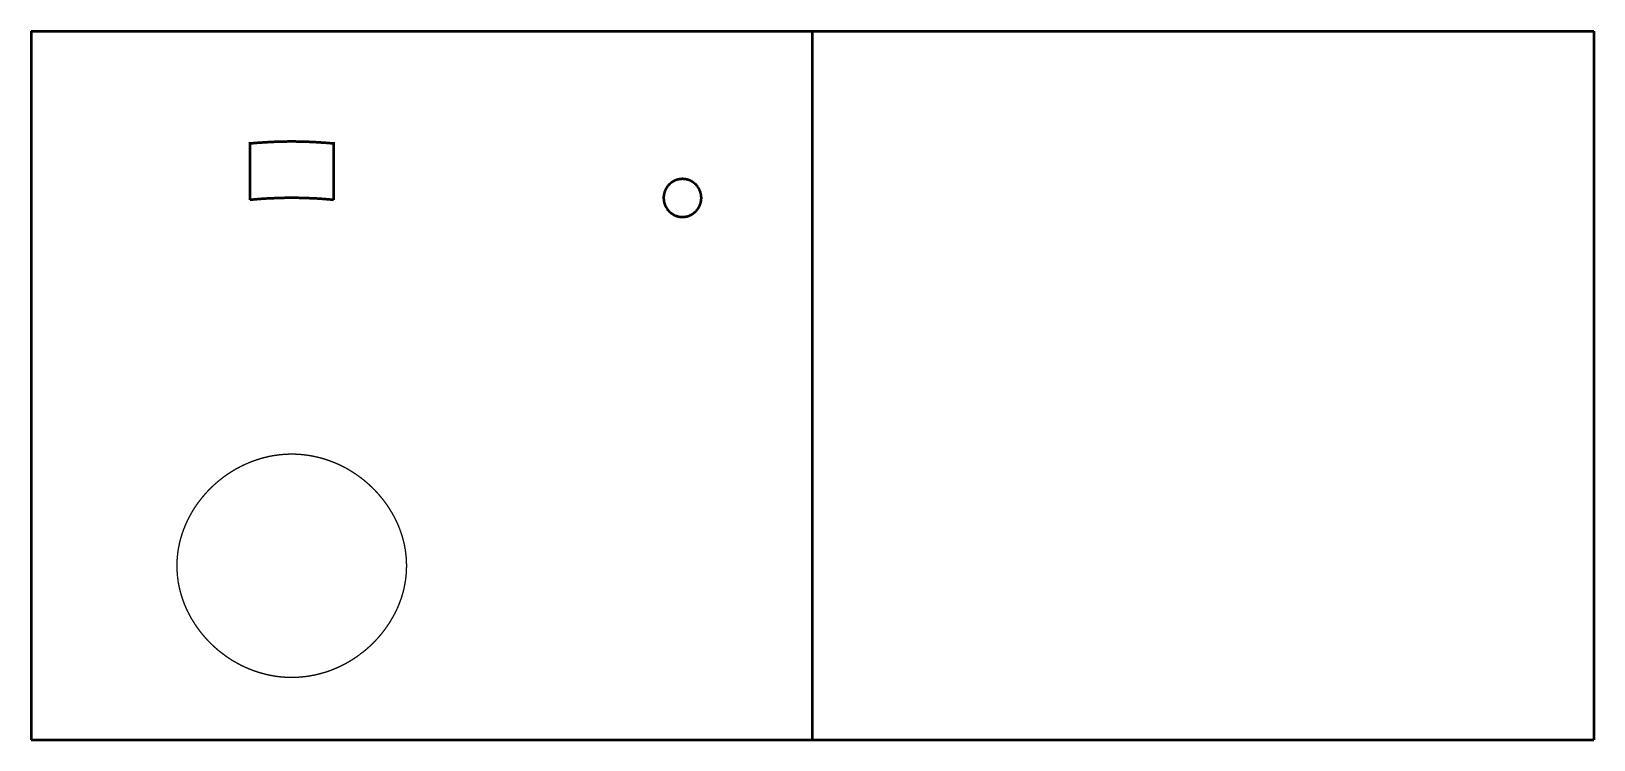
# Model space of a CAD drawing. Header units: millimetres. Extents: x 0 to 3748, y 0 to 1700.
import ezdxf

# ---------------------------------------------------------------- set-up
doc = ezdxf.new("R2010")
doc.units = ezdxf.units.MM
for name, color, linetype, lineweight in [('IV_BEND_DOWN', 30, 'Continuous', 50), ('IV_INTERIOR_PROFILES', 7, 'Continuous', 50), ('IV_OUTER_PROFILE', 7, 'Continuous', 50)]:
    doc.layers.add(name, color=color, linetype=linetype, lineweight=lineweight)

msp = doc.modelspace()

# ---------------------------------------------------------------- linework, layer by layer
for centre, radius, start, end in [((625.5, 415.4), 269.6, 105.9412, 106.1562), ((625.4, 416), 269.1, 105.7257, 105.9411), ((625.2, 416.5), 268.5, 105.5097, 105.7255), ((625.1, 417), 268, 105.2934, 105.5096), ((624.8, 418), 267, 105.0765, 105.2933), ((624.8, 417.8), 267.1, 104.8598, 105.0765), ((624.9, 417.6), 267.4, 104.6435, 104.8599), ((625, 417.3), 267.6, 104.4275, 104.6436), ((625, 417.1), 267.9, 104.2117, 104.4276), ((625.1, 416.9), 268.1, 103.9963, 104.2118), ((625.1, 416.7), 268.3, 103.781, 103.9963), ((625.2, 416.5), 268.5, 103.566, 103.7811), ((625.2, 416.3), 268.7, 103.3513, 103.5661), ((625.3, 416.1), 268.9, 103.1368, 103.3513), ((625.3, 416), 269, 102.9225, 103.1368), ((625.3, 415.8), 269.2, 102.7084, 102.9225), ((625.4, 415.7), 269.3, 102.4945, 102.7084), ((625.4, 415.6), 269.4, 102.2809, 102.4946), ((625.4, 415.5), 269.6, 102.0674, 102.2809), ((625.4, 415.4), 269.7, 101.8541, 102.0674), ((625.5, 415.3), 269.7, 101.6409, 101.8541), ((625.5, 415.2), 269.8, 101.428, 101.641), ((625.5, 415.2), 269.9, 101.2152, 101.428), ((625.5, 415.1), 269.9, 101.0025, 101.2152), ((625.5, 415.1), 270, 100.79, 101.0025), ((625.5, 415.1), 270, 100.5776, 100.79), ((625.5, 415), 270, 100.3653, 100.5776), ((625.5, 415.1), 270, 100.1531, 100.3653), ((625.5, 415.1), 270, 99.9411, 100.1531), ((625.5, 415.1), 269.9, 99.7291, 99.9411), ((625.5, 415.1), 269.9, 99.5172, 99.7291), ((625.5, 415.2), 269.8, 99.3054, 99.5172), ((625.5, 415.3), 269.8, 99.0937, 99.3054), ((625.5, 415.4), 269.7, 98.882, 99.0937), ((625.4, 415.5), 269.6, 98.6704, 98.882), ((625.4, 415.6), 269.5, 98.4588, 98.6704), ((625.4, 415.7), 269.3, 98.2473, 98.4588), ((625.4, 415.9), 269.2, 98.0358, 98.2473), ((625.4, 416), 269, 97.8243, 98.0357), ((625.3, 416.2), 268.8, 97.6128, 97.8242), ((625.3, 416.4), 268.7, 97.4013, 97.6127), ((625.3, 416.6), 268.5, 97.1898, 97.4012), ((625.3, 416.8), 268.2, 96.9782, 97.1897), ((625.2, 417), 268, 96.7667, 96.9782), ((625.2, 417.2), 267.8, 96.5551, 96.7666), ((625.2, 417.5), 267.5, 96.3434, 96.555), ((625.1, 417.8), 267.2, 96.1317, 96.3434), ((625.1, 418.1), 267, 95.9199, 96.1316), ((625.1, 418.4), 266.7, 95.7081, 95.9199), ((625.1, 418.7), 266.3, 95.4961, 95.708), ((625, 419), 266, 95.2841, 95.496), ((625, 419.4), 265.7, 95.0719, 95.284), ((625, 419.7), 265.3, 94.8597, 95.0718), ((624.9, 420.1), 264.9, 94.6473, 94.8596), ((624.9, 420.5), 264.5, 94.4348, 94.6472), ((624.9, 420.9), 264.1, 94.2221, 94.4347), ((624.8, 421.3), 263.7, 94.0093, 94.222), ((624.8, 421.7), 263.3, 93.7963, 94.0091), ((624.8, 422.2), 262.8, 93.5831, 93.7961), ((624.7, 422.6), 262.4, 93.3698, 93.583), ((624.7, 423.1), 261.9, 93.1562, 93.3696), ((624.7, 423.6), 261.4, 92.9424, 93.1561), ((624.7, 424.1), 260.9, 92.7285, 92.9423), ((624.6, 424.6), 260.4, 92.5143, 92.7283), ((624.6, 426.4), 258.6, 92.2997, 92.515), ((625, 414.9), 270.1, 92.0963, 92.3022), ((625, 416.4), 268.6, 91.8892, 92.0959), ((624.9, 417.8), 267.2, 91.6813, 91.8888), ((624.9, 419), 266, 91.4727, 91.6809), ((624.9, 420), 265, 91.2635, 91.4724), ((624.8, 420.9), 264.1, 91.0538, 91.2633), ((624.8, 421.7), 263.3, 90.8437, 91.0536), ((624.8, 422.3), 262.7, 90.6332, 90.8436), ((624.8, 422.8), 262.2, 90.4225, 90.6331), ((624.8, 423.2), 261.8, 90.2116, 90.4224), ((624.8, 423.4), 261.6, 90.0005, 90.2115), ((624.8, 423.5), 261.5, 89.7895, 90.0005), ((624.8, 423.4), 261.6, 89.5784, 89.7895), ((624.8, 423.2), 261.8, 89.3675, 89.5785), ((624.8, 422.9), 262.1, 89.1569, 89.3676), ((624.8, 422.5), 262.5, 88.9465, 89.157), ((624.8, 421.9), 263.1, 88.7365, 88.9467), ((624.8, 421.1), 263.9, 88.527, 88.7367), ((624.7, 420.2), 264.8, 88.318, 88.5272), ((624.7, 419.2), 265.8, 88.1096, 88.3182), ((624.7, 418.1), 266.9, 87.9019, 88.1099), ((624.6, 416.8), 268.2, 87.695, 87.9022), ((624.5, 414.3), 270.7, 87.4892, 87.6949), ((625, 425.5), 259.5, 87.2734, 87.4882), ((625, 425), 260, 87.059, 87.2736), ((625, 424.4), 260.6, 86.8448, 87.0591), ((624.9, 423.9), 261.1, 86.6309, 86.845), ((624.9, 423.4), 261.6, 86.4172, 86.631), ((624.9, 422.9), 262.1, 86.2037, 86.4173), ((624.9, 422.4), 262.6, 85.9903, 86.2038), ((624.8, 422), 263, 85.7772, 85.9905), ((624.8, 421.5), 263.5, 85.5642, 85.7773), ((624.8, 421.1), 263.9, 85.3514, 85.5643), ((624.7, 420.7), 264.3, 85.1388, 85.3515), ((624.7, 420.3), 264.7, 84.9263, 85.1389), ((624.7, 419.9), 265.1, 84.7139, 84.9264), ((624.6, 419.5), 265.5, 84.5017, 84.714), ((624.6, 419.1), 265.9, 84.2895, 84.5018), ((624.5, 418.8), 266.2, 84.0775, 84.2896), ((624.5, 418.5), 266.6, 83.8656, 84.0776), ((624.5, 418.1), 266.9, 83.6537, 83.8657), ((624.4, 417.8), 267.2, 83.442, 83.6538), ((624.4, 417.5), 267.5, 83.2303, 83.4421), ((624.4, 417.3), 267.8, 83.0186, 83.2304), ((624.4, 417), 268, 82.8071, 83.0187), ((624.3, 416.8), 268.3, 82.5955, 82.8071), ((624.3, 416.5), 268.5, 82.384, 82.5956), ((624.3, 416.3), 268.7, 82.1725, 82.3841), ((624.2, 416.1), 268.9, 81.961, 82.1726), ((624.2, 415.9), 269.1, 81.7495, 81.9611), ((624.2, 415.7), 269.3, 81.5381, 81.7496), ((624.2, 415.6), 269.5, 81.3266, 81.5381), ((624.1, 415.4), 269.6, 81.115, 81.3266), ((624.1, 415.3), 269.7, 80.9035, 81.1151), ((624.1, 415.2), 269.9, 80.6919, 80.9035), ((624.1, 415.1), 270, 80.4802, 80.6919), ((624.1, 415), 270.1, 80.2685, 80.4803), ((624.1, 414.9), 270.1, 80.0567, 80.2685), ((624, 414.8), 270.2, 79.8449, 80.0568), ((624, 414.8), 270.3, 79.6329, 79.8449), ((624, 414.8), 270.3, 79.4209, 79.633), ((624, 414.7), 270.3, 79.2088, 79.4209), ((624, 414.7), 270.3, 78.9965, 79.2088), ((624, 414.7), 270.3, 78.7841, 78.9965), ((624, 414.7), 270.3, 78.5716, 78.7841), ((624, 414.8), 270.3, 78.359, 78.5716), ((624, 414.8), 270.2, 78.1462, 78.359), ((624, 414.9), 270.2, 77.9333, 78.1462), ((624.1, 414.9), 270.1, 77.7202, 77.9333), ((624.1, 415), 270, 77.5069, 77.7201), ((624.1, 415.1), 269.9, 77.2934, 77.5069), ((624.1, 415.2), 269.8, 77.0798, 77.2934), ((624.2, 415.3), 269.7, 76.8659, 77.0798), ((624.2, 415.5), 269.6, 76.6519, 76.8659), ((624.2, 415.6), 269.4, 76.4376, 76.6519), ((624.3, 415.8), 269.3, 76.2232, 76.4376), ((624.3, 415.9), 269.1, 76.0085, 76.2231), ((624.3, 416.1), 268.9, 75.7935, 76.0084), ((624.4, 416.3), 268.7, 75.5783, 75.7935), ((624.4, 416.5), 268.5, 75.3629, 75.5783), ((624.5, 416.7), 268.3, 75.1472, 75.3628), ((624.5, 416.9), 268.1, 74.9312, 75.1471), ((624.6, 417.2), 267.8, 74.7149, 74.9311), ((624.7, 417.4), 267.6, 74.4984, 74.7148), ((624.7, 417.7), 267.3, 74.2815, 74.4983), ((624.7, 417.4), 267.5, 74.0649, 74.2816), ((624.4, 416.6), 268.4, 73.8492, 74.0652), ((634.4, 395.9), 291.2, 123.958, 124.1561), ((634.3, 396.1), 291, 123.7597, 123.958), ((634.2, 396.3), 290.7, 123.561, 123.7596), ((634, 396.5), 290.5, 123.3621, 123.561), ((633.9, 396.8), 290.2, 123.1629, 123.362), ((633.7, 397), 289.9, 122.9634, 123.1628), ((633.5, 397.3), 289.6, 122.7635, 122.9633), ((633.4, 397.5), 289.3, 122.5634, 122.7635), ((633.2, 397.8), 288.9, 122.3629, 122.5633), ((633, 398.1), 288.6, 122.1621, 122.3628), ((632.8, 398.5), 288.2, 121.9609, 122.162), ((632.6, 398.8), 287.8, 121.7594, 121.9609), ((632.3, 399.1), 287.4, 121.5575, 121.7593), ((632.1, 399.5), 286.9, 121.3553, 121.5574), ((631.9, 399.9), 286.5, 121.1526, 121.3552), ((631.7, 400.3), 286, 120.9496, 121.1525), ((631.4, 400.7), 285.6, 120.7461, 120.9495), ((631.2, 401.1), 285.1, 120.5422, 120.746), ((630.9, 401.5), 284.6, 120.3379, 120.5421), ((630.6, 402), 284.1, 120.1332, 120.3378), ((630.4, 402.4), 283.5, 119.928, 120.1331), ((630.1, 402.9), 283, 119.7224, 119.9279), ((629.8, 403.4), 282.4, 119.5163, 119.7223), ((629.6, 403.9), 281.9, 119.3097, 119.5162), ((629.3, 404.4), 281.3, 119.1027, 119.3096), ((629, 404.9), 280.7, 118.8951, 119.1025), ((628.8, 405.2), 280.3, 118.6874, 118.8951), ((629, 404.9), 280.7, 118.48, 118.6875), ((629.1, 404.7), 280.9, 118.2727, 118.4801), ((629.2, 404.6), 281.1, 118.0655, 118.2728), ((629.2, 404.4), 281.2, 117.8584, 118.0656), ((629.3, 404.3), 281.4, 117.6514, 117.8584), ((629.4, 404.2), 281.5, 117.4444, 117.6514), ((629.4, 404), 281.7, 117.2375, 117.4444), ((629.5, 403.9), 281.8, 117.0307, 117.2375), ((629.5, 403.9), 281.9, 116.8239, 117.0307), ((629.6, 403.8), 282, 116.6171, 116.8239), ((629.6, 403.7), 282.1, 116.4104, 116.6171), ((629.6, 403.6), 282.1, 116.2037, 116.4104), ((629.7, 403.6), 282.2, 115.997, 116.2037), ((629.7, 403.6), 282.2, 115.7904, 115.997), ((629.7, 403.6), 282.2, 115.5837, 115.7904), ((629.7, 403.5), 282.2, 115.377, 115.5837), ((629.7, 403.5), 282.2, 115.1703, 115.377), ((629.7, 403.6), 282.2, 114.9636, 115.1703), ((629.7, 403.6), 282.2, 114.7569, 114.9636), ((629.7, 403.6), 282.1, 114.5501, 114.7569), ((629.6, 403.7), 282.1, 114.3433, 114.5501), ((629.6, 403.7), 282, 114.1364, 114.3432), ((629.6, 403.8), 281.9, 113.9294, 114.1364), ((629.5, 403.9), 281.8, 113.7224, 113.9294), ((629.5, 404), 281.7, 113.5153, 113.7224), ((629.4, 404.1), 281.6, 113.3081, 113.5153), ((629.4, 404.2), 281.5, 113.1009, 113.3081), ((629.3, 404.4), 281.3, 112.8935, 113.1008), ((629.3, 404.5), 281.2, 112.686, 112.8934), ((629.2, 404.7), 281, 112.4784, 112.686), ((629.1, 404.9), 280.8, 112.2707, 112.4783), ((629, 405), 280.6, 112.0628, 112.2706), ((629, 405.2), 280.4, 111.8548, 112.0627), ((628.9, 405.4), 280.2, 111.6466, 111.8547), ((628.8, 405.7), 279.9, 111.4383, 111.6466), ((628.7, 405.9), 279.7, 111.2299, 111.4383), ((628.6, 406.1), 279.4, 111.0212, 111.2298), ((628.5, 406.4), 279.2, 110.8124, 111.0211), ((628.4, 406.7), 278.9, 110.6034, 110.8123), ((628.3, 406.9), 278.6, 110.3941, 110.6033), ((628.2, 407.2), 278.3, 110.1847, 110.3941), ((628.1, 407.5), 277.9, 109.9751, 110.1846), ((628, 407.8), 277.6, 109.7652, 109.975), ((627.9, 408.2), 277.3, 109.5552, 109.7652), ((627.7, 408.5), 276.9, 109.3448, 109.5551), ((627.6, 408.9), 276.5, 109.1343, 109.3448), ((627.5, 409.2), 276.1, 108.9235, 109.1342), ((627.4, 409.6), 275.7, 108.7124, 108.9234), ((627.2, 410), 275.3, 108.5011, 108.7123), ((627.1, 410.4), 274.9, 108.2894, 108.501), ((627, 410.8), 274.5, 108.0775, 108.2893), ((626.8, 411.2), 274.1, 107.8654, 108.0774), ((626.7, 411.6), 273.6, 107.6529, 107.8652), ((626.5, 412.1), 273.1, 107.4401, 107.6527), ((626.4, 412.5), 272.7, 107.2269, 107.4399), ((626.3, 413), 272.2, 107.0135, 107.2268), ((626.1, 413.4), 271.7, 106.7997, 107.0134), ((626, 413.9), 271.2, 106.5856, 106.7996), ((625.8, 414.4), 270.7, 106.3712, 106.5855), ((625.7, 414.9), 270.2, 106.1564, 106.371), ((624.3, 416), 269, 73.6337, 73.8493), ((624.1, 415.5), 269.6, 73.4187, 73.6339), ((624, 415), 270.1, 73.204, 73.4188), ((623.8, 414.5), 270.6, 72.9896, 73.2041), ((623.7, 414), 271.2, 72.7756, 72.9898), ((623.5, 413.5), 271.7, 72.562, 72.7758), ((623.4, 413), 272.2, 72.3487, 72.5621), ((623.2, 412.5), 272.7, 72.1357, 72.3488), ((623.1, 412), 273.2, 71.9231, 72.1358), ((622.9, 411.6), 273.6, 71.7107, 71.9232), ((622.8, 411.2), 274.1, 71.4987, 71.7108), ((622.6, 410.7), 274.5, 71.287, 71.4988), ((622.5, 410.3), 275, 71.0755, 71.2871), ((622.3, 409.9), 275.4, 70.8644, 71.0756), ((622.2, 409.5), 275.8, 70.6535, 70.8645), ((622.1, 409.1), 276.2, 70.4428, 70.6536), ((621.9, 408.8), 276.6, 70.2325, 70.4429), ((621.8, 408.4), 277, 70.0224, 70.2326), ((621.7, 408), 277.4, 69.8125, 70.0225), ((621.6, 407.7), 277.7, 69.6029, 69.8126), ((621.4, 407.4), 278.1, 69.3934, 69.6029), ((621.3, 407.1), 278.4, 69.1843, 69.3935), ((621.2, 406.8), 278.8, 68.9753, 69.1843), ((621.1, 406.5), 279.1, 68.7665, 68.9754), ((621, 406.2), 279.4, 68.5579, 68.7666), ((620.9, 405.9), 279.6, 68.3495, 68.558), ((620.8, 405.7), 279.9, 68.1413, 68.3496), ((620.7, 405.4), 280.2, 67.9333, 68.1414), ((620.6, 405.2), 280.4, 67.7254, 67.9333), ((620.5, 405), 280.7, 67.5177, 67.7254), ((620.4, 404.8), 280.9, 67.3101, 67.5177), ((620.3, 404.6), 281.1, 67.1026, 67.3101), ((620.3, 404.4), 281.3, 66.8953, 67.1027), ((620.2, 404.2), 281.5, 66.6881, 66.8954), ((620.1, 404.1), 281.7, 66.4811, 66.6882), ((620.1, 403.9), 281.8, 66.2741, 66.4811), ((620, 403.8), 282, 66.0673, 66.2742), ((620, 403.7), 282.1, 65.8605, 66.0673), ((619.9, 403.6), 282.2, 65.6538, 65.8605), ((619.9, 403.5), 282.3, 65.4472, 65.6538), ((619.8, 403.4), 282.4, 65.2407, 65.4472), ((619.8, 403.3), 282.5, 65.0342, 65.2407), ((619.8, 403.2), 282.6, 64.8278, 65.0342), ((619.7, 403.2), 282.6, 64.6214, 64.8278), ((619.7, 403.1), 282.7, 64.415, 64.6214), ((619.7, 403.1), 282.7, 64.2087, 64.415), ((619.7, 403.1), 282.7, 64.0024, 64.2087), ((619.7, 403.1), 282.7, 63.7961, 64.0024), ((619.7, 403.1), 282.7, 63.5899, 63.7961), ((619.7, 403.1), 282.7, 63.3836, 63.5899), ((619.7, 403.2), 282.6, 63.1773, 63.3836), ((619.8, 403.2), 282.6, 62.971, 63.1773), ((619.8, 403.3), 282.5, 62.7646, 62.971), ((619.8, 403.3), 282.4, 62.5583, 62.7646), ((619.9, 403.4), 282.4, 62.3519, 62.5583), ((619.9, 403.5), 282.2, 62.1454, 62.3518), ((620, 403.6), 282.1, 61.9389, 62.1454), ((620, 403.7), 282, 61.7323, 61.9388), ((620.1, 403.9), 281.9, 61.5256, 61.7322), ((620.2, 404), 281.7, 61.3189, 61.5256), ((620.3, 404.2), 281.5, 61.112, 61.3188), ((620.3, 404.3), 281.3, 60.9051, 61.112), ((620.4, 404.5), 281.1, 60.698, 60.905), ((619.9, 403.6), 282.2, 60.492, 60.6982), ((619, 402), 284, 60.2877, 60.4926), ((618.8, 401.6), 284.4, 60.0834, 60.2878), ((618.6, 401.3), 284.8, 59.8794, 60.0835), ((618.4, 400.9), 285.2, 59.6757, 59.8795), ((618.2, 400.6), 285.6, 59.4723, 59.6758), ((618, 400.3), 286, 59.2693, 59.4724), ((617.9, 400), 286.3, 59.0666, 59.2694), ((617.7, 399.7), 286.7, 58.8642, 59.0667), ((617.5, 399.4), 287, 58.662, 58.8642), ((617.4, 399.2), 287.3, 58.4602, 58.6621), ((617.2, 398.9), 287.6, 58.2586, 58.4602), ((617.1, 398.7), 287.8, 58.0572, 58.2586), ((617, 398.5), 288.1, 57.8562, 58.0573), ((616.8, 398.3), 288.3, 57.6553, 57.8562), ((616.7, 398.1), 288.5, 57.4547, 57.6554), ((616.6, 398), 288.7, 57.2543, 57.4547), ((616.5, 397.8), 288.9, 57.0541, 57.2544), ((616.4, 397.7), 289.1, 56.8542, 57.0542), ((616.3, 397.5), 289.2, 56.6544, 56.8542), ((616.3, 397.4), 289.3, 56.4548, 56.6544), ((616.2, 397.3), 289.5, 56.2553, 56.4548), ((616.2, 397.3), 289.6, 56.0561, 56.2554), ((616.1, 397.2), 289.6, 55.857, 56.0561), ((636.3, 394.3), 293.7, 135.6139, 135.8042), ((637.3, 393.3), 295.1, 135.4254, 135.6145), ((636.1, 394.5), 293.4, 135.2352, 135.4251), ((635, 395.6), 291.8, 135.0442, 135.2348), ((634, 396.5), 290.5, 134.8525, 135.0439), ((633.2, 397.4), 289.3, 134.6604, 134.8523), ((632.6, 398), 288.4, 134.4678, 134.6602), ((632, 398.6), 287.6, 134.275, 134.4677), ((631.6, 399), 287, 134.0818, 134.2748), ((631.3, 399.3), 286.6, 133.8885, 134.0817), ((631.2, 399.4), 286.4, 133.6952, 133.8885), ((631.2, 399.4), 286.4, 133.5019, 133.6952), ((631.3, 399.3), 286.6, 133.3087, 133.5019), ((631.6, 399), 287, 133.1158, 133.3088), ((631.9, 398.6), 287.5, 132.9232, 133.1159), ((632.5, 398.1), 288.3, 132.731, 132.9234), ((633.1, 397.4), 289.2, 132.5393, 132.7312), ((633.9, 396.6), 290.3, 132.3483, 132.5396), ((634.8, 395.6), 291.7, 132.1579, 132.3486), ((635.8, 394.5), 293.2, 131.9683, 132.1582), ((636.9, 393.2), 294.9, 131.7796, 131.9687), ((638.2, 391.8), 296.8, 131.5919, 131.78), ((631.4, 399.5), 286.5, 131.3969, 131.5921), ((630.9, 399.9), 285.9, 131.2007, 131.3966), ((631.3, 399.6), 286.4, 131.0051, 131.2009), ((631.6, 399.2), 286.9, 130.8096, 131.0052), ((631.9, 398.8), 287.4, 130.6143, 130.8098), ((632.2, 398.5), 287.8, 130.419, 130.6144), ((632.5, 398.2), 288.2, 130.2238, 130.4191), ((632.7, 397.9), 288.6, 130.0287, 130.2239), ((633, 397.6), 289, 129.8336, 130.0288), ((633.2, 397.3), 289.4, 129.6386, 129.8337), ((633.4, 397), 289.7, 129.4436, 129.6387), ((633.7, 396.8), 290.1, 129.2487, 129.4437), ((633.8, 396.5), 290.4, 129.0538, 129.2488), ((634, 396.3), 290.6, 128.8589, 129.0539), ((634.2, 396.1), 290.9, 128.664, 128.859), ((634.3, 395.9), 291.1, 128.4691, 128.6641), ((634.5, 395.8), 291.4, 128.2741, 128.4691), ((634.6, 395.6), 291.6, 128.0792, 128.2742), ((634.7, 395.5), 291.7, 127.8841, 128.0792), ((634.8, 395.3), 291.9, 127.6891, 127.8842), ((634.9, 395.2), 292, 127.4939, 127.6891), ((635, 395.1), 292.2, 127.2987, 127.4939), ((635, 395.1), 292.3, 127.1034, 127.2987), ((635.1, 395), 292.3, 126.908, 127.1034), ((635.1, 394.9), 292.4, 126.7125, 126.908), ((635.1, 394.9), 292.4, 126.5168, 126.7125), ((635.1, 394.9), 292.5, 126.3211, 126.5168), ((635.1, 394.9), 292.5, 126.1252, 126.3211), ((635.1, 394.9), 292.4, 125.9291, 126.1251), ((635.1, 394.9), 292.4, 125.7329, 125.9291), ((635.1, 395), 292.3, 125.5365, 125.7329), ((635, 395.1), 292.3, 125.3399, 125.5365), ((635, 395.1), 292.2, 125.1432, 125.3399), ((634.9, 395.2), 292.1, 124.9462, 125.1431), ((634.8, 395.3), 291.9, 124.749, 124.9462), ((634.7, 395.5), 291.8, 124.5516, 124.749), ((634.6, 395.6), 291.6, 124.354, 124.5516), ((634.5, 395.8), 291.4, 124.1562, 124.354), ((616.1, 397.1), 289.7, 55.658, 55.857), ((616.1, 397.1), 289.7, 55.4591, 55.658), ((616, 397.1), 289.8, 55.2604, 55.4591), ((616, 397.1), 289.8, 55.0618, 55.2604), ((616.1, 397.1), 289.7, 54.8633, 55.0618), ((616.1, 397.1), 289.7, 54.6649, 54.8633), ((616.1, 397.2), 289.7, 54.4666, 54.6649), ((616.1, 397.2), 289.6, 54.2683, 54.4666), ((616.2, 397.3), 289.5, 54.0701, 54.2683), ((616.3, 397.4), 289.4, 53.872, 54.0701), ((616.3, 397.5), 289.3, 53.6739, 53.872), ((616.4, 397.6), 289.1, 53.4758, 53.6739), ((616.5, 397.7), 289, 53.2778, 53.4758), ((616.6, 397.9), 288.8, 53.0798, 53.2777), ((616.8, 398.1), 288.6, 52.8817, 53.0797), ((616.6, 397.8), 288.9, 52.6841, 52.8817), ((616.4, 397.5), 289.2, 52.4869, 52.6841), ((616.2, 397.3), 289.5, 52.29, 52.487), ((616, 397.1), 289.8, 52.0935, 52.2901), ((615.9, 396.9), 290, 51.8974, 52.0936), ((615.7, 396.7), 290.3, 51.7015, 51.8974), ((615.6, 396.5), 290.5, 51.506, 51.7016), ((615.4, 396.4), 290.7, 51.3107, 51.506), ((615.3, 396.2), 290.9, 51.1158, 51.3108), ((615.2, 396.1), 291, 50.9211, 51.1158), ((615.1, 396), 291.2, 50.7267, 50.9211), ((615.1, 395.9), 291.3, 50.5325, 50.7267), ((615, 395.8), 291.4, 50.3386, 50.5325), ((614.9, 395.7), 291.5, 50.1449, 50.3386), ((614.9, 395.7), 291.5, 49.9515, 50.1449), ((614.9, 395.7), 291.6, 49.7582, 49.9515), ((614.9, 395.7), 291.6, 49.5652, 49.7582), ((614.9, 395.7), 291.6, 49.3723, 49.5652), ((614.9, 395.7), 291.6, 49.1797, 49.3723), ((614.9, 395.7), 291.5, 48.9872, 49.1796), ((615, 395.8), 291.5, 48.7948, 48.9871), ((615, 395.8), 291.4, 48.6026, 48.7948), ((615.1, 395.9), 291.3, 48.4105, 48.6026), ((615.2, 396), 291.1, 48.2186, 48.4105), ((615.3, 396.1), 291, 48.0267, 48.2185), ((615.4, 396.3), 290.8, 47.835, 48.0267), ((615.6, 396.4), 290.6, 47.6434, 47.835), ((615.7, 396.6), 290.3, 47.4518, 47.6433), ((615.9, 396.8), 290.1, 47.2603, 47.4517), ((616.1, 397), 289.8, 47.0688, 47.2602), ((616.3, 397.2), 289.5, 46.8774, 47.0688), ((616.5, 397.4), 289.2, 46.686, 46.8773), ((616.3, 397.3), 289.4, 46.4952, 46.6862), ((614.9, 395.7), 291.6, 46.3061, 46.4958), ((615.3, 396.1), 291, 46.1158, 46.306), ((615.6, 396.5), 290.5, 45.9251, 46.1157), ((615.9, 396.8), 290, 45.7339, 45.925), ((616.2, 397.1), 289.6, 45.5424, 45.7339), ((616.4, 397.3), 289.3, 45.3505, 45.5423), ((616.6, 397.5), 289.1, 45.1583, 45.3505), ((616.7, 397.6), 289, 44.9658, 45.1583), ((616.7, 397.7), 288.9, 44.7731, 44.9658), ((616.8, 397.7), 288.9, 44.5802, 44.7731), ((616.7, 397.6), 288.9, 44.3871, 44.5802), ((616.6, 397.6), 289, 44.1939, 44.3872), ((626.1, 403.2), 280.1, 145.2319, 145.4391), ((626.2, 403.1), 280.3, 145.0249, 145.2319), ((626.3, 403), 280.4, 144.8181, 145.025), ((626.4, 402.9), 280.5, 144.6115, 144.8181), ((626.5, 402.9), 280.6, 144.4051, 144.6115), ((626.6, 402.8), 280.7, 144.1988, 144.4051), ((626.6, 402.8), 280.8, 143.9926, 144.1988), ((626.7, 402.7), 280.8, 143.7866, 143.9927), ((626.7, 402.7), 280.9, 143.5808, 143.7867), ((626.7, 402.7), 280.9, 143.375, 143.5808), ((626.7, 402.7), 280.9, 143.1694, 143.375), ((626.7, 402.7), 280.9, 142.9639, 143.1694), ((626.6, 402.8), 280.8, 142.7584, 142.9638), ((626.6, 402.8), 280.8, 142.553, 142.7584), ((626.4, 402.9), 280.5, 142.3477, 142.5531), ((627.7, 401.9), 282.2, 142.1439, 142.3479), ((628.1, 401.6), 282.7, 141.9404, 142.144), ((628.5, 401.4), 283.1, 141.7374, 141.9405), ((628.8, 401.1), 283.5, 141.5348, 141.7375), ((629.1, 400.8), 284, 141.3326, 141.5349), ((629.4, 400.6), 284.3, 141.1309, 141.3327), ((629.7, 400.4), 284.7, 140.9295, 141.131), ((630, 400.1), 285.1, 140.7286, 140.9296), ((630.3, 399.9), 285.4, 140.528, 140.7287), ((630.5, 399.7), 285.8, 140.3279, 140.5281), ((630.8, 399.5), 286.1, 140.1281, 140.3279), ((631, 399.3), 286.4, 139.9286, 140.1281), ((631.2, 399.1), 286.6, 139.7295, 139.9287), ((631.4, 399), 286.9, 139.5308, 139.7296), ((631.6, 398.8), 287.1, 139.3323, 139.5308), ((631.7, 398.7), 287.3, 139.1342, 139.3324), ((631.9, 398.6), 287.5, 138.9364, 139.1342), ((632, 398.4), 287.7, 138.7389, 138.9364), ((632.1, 398.3), 287.9, 138.5416, 138.7389), ((632.2, 398.2), 288, 138.3447, 138.5417), ((632.3, 398.2), 288.1, 138.148, 138.3447), ((632.4, 398.1), 288.2, 137.9515, 138.148), ((632.5, 398), 288.3, 137.7553, 137.9515), ((632.5, 398), 288.4, 137.5593, 137.7553), ((632.5, 398), 288.4, 137.3636, 137.5593), ((632.6, 398), 288.4, 137.168, 137.3636), ((632.6, 398), 288.4, 136.9727, 137.168), ((632.5, 398), 288.4, 136.7775, 136.9727), ((632.5, 398), 288.4, 136.5825, 136.7775), ((632.5, 398), 288.3, 136.3877, 136.5825), ((632.4, 398.1), 288.2, 136.193, 136.3876), ((632.3, 398.2), 288.1, 135.9984, 136.193), ((632.2, 398.3), 288, 135.804, 135.9984), ((616.5, 397.4), 289.2, 44.0006, 44.1939), ((616.3, 397.3), 289.5, 43.8071, 44.0006), ((616.1, 397), 289.8, 43.6137, 43.8072), ((615.4, 396.4), 290.8, 43.4204, 43.6136), ((620.5, 401.2), 283.6, 43.2216, 43.4198), ((620.3, 401), 284, 43.0235, 43.2217), ((620, 400.8), 284.3, 42.8254, 43.0236), ((619.8, 400.6), 284.7, 42.6273, 42.8254), ((619.6, 400.4), 284.9, 42.4292, 42.6274), ((619.4, 400.2), 285.2, 42.2311, 42.4293), ((619.2, 400), 285.5, 42.033, 42.2312), ((619, 399.8), 285.7, 41.8348, 42.033), ((618.9, 399.7), 285.9, 41.6366, 41.8349), ((618.7, 399.6), 286.1, 41.4384, 41.6367), ((618.6, 399.5), 286.3, 41.2401, 41.4384), ((618.5, 399.4), 286.4, 41.0417, 41.2401), ((618.4, 399.3), 286.6, 40.8432, 41.0417), ((618.3, 399.2), 286.7, 40.6446, 40.8432), ((618.2, 399.1), 286.8, 40.4459, 40.6446), ((618.2, 399.1), 286.8, 40.247, 40.4459), ((618.1, 399.1), 286.9, 40.0481, 40.247), ((618.1, 399), 286.9, 39.8489, 40.0481), ((618.1, 399), 286.9, 39.6497, 39.8489), ((618.1, 399), 286.9, 39.4502, 39.6497), ((618.1, 399.1), 286.9, 39.2506, 39.4502), ((618.2, 399.1), 286.8, 39.0508, 39.2506), ((618.2, 399.1), 286.8, 38.8508, 39.0508), ((618.3, 399.2), 286.7, 38.6506, 38.8508), ((618.4, 399.3), 286.6, 38.4502, 38.6506), ((618.5, 399.3), 286.5, 38.2495, 38.4502), ((618.6, 399.4), 286.3, 38.0486, 38.2495), ((618.7, 399.5), 286.2, 37.8475, 38.0486), ((618.9, 399.6), 286, 37.6461, 37.8474), ((619, 399.8), 285.8, 37.4444, 37.646), ((619.2, 399.9), 285.6, 37.2424, 37.4443), ((619.4, 400), 285.3, 37.0402, 37.2424), ((619.6, 400.2), 285.1, 36.8376, 37.0401), ((619.8, 400.3), 284.8, 36.6347, 36.8375), ((620, 400.5), 284.5, 36.4315, 36.6347), ((620.3, 400.7), 284.2, 36.228, 36.4315), ((620.5, 400.9), 283.9, 36.0241, 36.2279), ((620.8, 401.1), 283.5, 35.8199, 36.024), ((621.1, 401.3), 283.2, 35.6153, 35.8198), ((621.4, 401.5), 282.8, 35.4103, 35.6152), ((621.7, 401.7), 282.4, 35.205, 35.4102), ((622, 402), 282, 34.9992, 35.2049), ((622.4, 402.2), 281.6, 34.7931, 34.9991), ((622.7, 402.5), 281.2, 34.5865, 34.793), ((612.2, 411.2), 264.1, 154.4488, 154.6705), ((612.3, 411.1), 264.2, 154.2273, 154.4489), ((612.3, 411.1), 264.2, 154.0057, 154.2273), ((612.3, 411.1), 264.3, 153.7842, 154.0058), ((612.4, 411.1), 264.3, 153.5628, 153.7843), ((612.4, 411.1), 264.3, 153.3413, 153.5628), ((612.4, 411.1), 264.3, 153.1198, 153.3413), ((612.4, 411.1), 264.3, 152.8983, 153.1198), ((612.3, 411.1), 264.2, 152.6768, 152.8983), ((612.3, 411.1), 264.2, 152.4556, 152.677), ((614.2, 410.1), 266.4, 152.2365, 152.4562), ((614.8, 409.8), 267, 152.0176, 152.2367), ((615.3, 409.5), 267.6, 151.7991, 152.0177), ((615.9, 409.2), 268.2, 151.5812, 151.7993), ((616.4, 409), 268.8, 151.3637, 151.5813), ((616.9, 408.7), 269.4, 151.1468, 151.3639), ((617.4, 408.4), 270, 150.9303, 151.1469), ((617.9, 408.1), 270.6, 150.7143, 150.9305), ((618.4, 407.9), 271.1, 150.4988, 150.7145), ((618.9, 407.6), 271.6, 150.2837, 150.4989), ((619.3, 407.3), 272.2, 150.0691, 150.2839), ((619.7, 407.1), 272.7, 149.8549, 150.0692), ((620.2, 406.8), 273.2, 149.6411, 149.855), ((620.6, 406.6), 273.6, 149.4277, 149.6412), ((621, 406.4), 274.1, 149.2148, 149.4279), ((621.4, 406.1), 274.6, 149.0022, 149.2149), ((621.8, 405.9), 275, 148.79, 149.0023), ((622.1, 405.7), 275.4, 148.5782, 148.7901), ((622.5, 405.5), 275.8, 148.3668, 148.5783), ((622.8, 405.3), 276.2, 148.1557, 148.3669), ((623.1, 405.1), 276.6, 147.9449, 148.1558), ((623.4, 404.9), 277, 147.7345, 147.945), ((623.7, 404.7), 277.3, 147.5244, 147.7346), ((624, 404.5), 277.7, 147.3146, 147.5245), ((624.3, 404.3), 278, 147.1052, 147.3147), ((624.5, 404.2), 278.3, 146.896, 147.1052), ((624.8, 404), 278.6, 146.6871, 146.896), ((625, 403.9), 278.9, 146.4785, 146.6871), ((625.2, 403.7), 279.1, 146.2701, 146.4785), ((625.4, 403.6), 279.3, 146.062, 146.2702), ((625.6, 403.5), 279.6, 145.8541, 146.062), ((625.8, 403.4), 279.8, 145.6465, 145.8542), ((625.9, 403.3), 280, 145.4391, 145.6466), ((623.1, 402.7), 280.7, 34.3796, 34.5864), ((623.5, 403), 280.3, 34.1721, 34.3794), ((623.9, 403.2), 279.8, 33.9643, 34.172), ((624.3, 403.5), 279.3, 33.756, 33.9642), ((624.7, 403.8), 278.8, 33.5472, 33.7558), ((625.1, 404.1), 278.3, 33.338, 33.5471), ((625.6, 404.4), 277.7, 33.1282, 33.3378), ((626, 404.7), 277.2, 32.918, 33.1281), ((626.5, 405), 276.6, 32.7073, 32.9179), ((627, 405.3), 276.1, 32.4961, 32.7071), ((627.5, 405.6), 275.5, 32.2843, 32.4959), ((628, 405.9), 274.9, 32.072, 32.2842), ((628.5, 406.3), 274.2, 31.8592, 32.0719), ((629.1, 406.6), 273.6, 31.6458, 31.859), ((629.6, 406.9), 273, 31.4319, 31.6457), ((630.1, 407.3), 272.3, 31.2174, 31.4317), ((630.7, 407.6), 271.7, 31.0023, 31.2172), ((631.3, 408), 271, 30.7867, 31.0022), ((631.9, 408.3), 270.3, 30.5704, 30.7865), ((632.5, 408.7), 269.6, 30.3536, 30.5702), ((633.1, 409), 268.9, 30.1361, 30.3534), ((633.4, 409.2), 268.5, 29.9183, 30.136), ((633.4, 409.2), 268.5, 29.7006, 29.9183), ((633.4, 409.2), 268.6, 29.483, 29.7006), ((633.3, 409.2), 268.6, 29.2653, 29.483), ((633.3, 409.2), 268.6, 29.0476, 29.2653), ((633.3, 409.2), 268.6, 28.8298, 29.0476), ((633.4, 409.2), 268.6, 28.612, 28.8298), ((633.4, 409.2), 268.6, 28.3942, 28.612), ((633.4, 409.2), 268.5, 28.1763, 28.3942), ((633.5, 409.2), 268.5, 27.9583, 28.1763), ((633.5, 409.3), 268.4, 27.7403, 27.9583), ((633.6, 409.3), 268.3, 27.5221, 27.7403), ((633.7, 409.4), 268.2, 27.3039, 27.5221), ((633.8, 409.4), 268.1, 27.0855, 27.3039), ((633.9, 409.5), 268, 26.8671, 27.0855), ((634, 409.5), 267.8, 26.6485, 26.867), ((634.2, 409.6), 267.7, 26.4298, 26.6484), ((634.3, 409.7), 267.5, 26.2109, 26.4297), ((634.5, 409.8), 267.3, 25.9919, 26.2108), ((634.7, 409.8), 267.1, 25.7727, 25.9918), ((634.9, 409.9), 266.9, 25.5533, 25.7726), ((635, 410), 266.7, 25.3338, 25.5533), ((600.6, 415.4), 251.8, 163.2173, 163.4482), ((601.2, 415.2), 252.3, 162.9871, 163.2175), ((601.7, 415), 252.9, 162.7573, 162.9873), ((602.2, 414.9), 253.4, 162.5278, 162.7574), ((602.6, 414.7), 253.9, 162.2988, 162.528), ((603.1, 414.6), 254.4, 162.0701, 162.2989), ((603.6, 414.4), 254.9, 161.8418, 162.0702), ((604, 414.3), 255.3, 161.6138, 161.8419), ((604.5, 414.2), 255.8, 161.3861, 161.6139), ((604.9, 414), 256.2, 161.1588, 161.3863), ((605.3, 413.9), 256.7, 160.9319, 161.159), ((605.7, 413.7), 257.1, 160.7052, 160.932), ((606.1, 413.6), 257.5, 160.4788, 160.7053), ((606.5, 413.5), 257.9, 160.2528, 160.479), ((606.8, 413.3), 258.3, 160.027, 160.2529), ((607.2, 413.2), 258.7, 159.8015, 160.0271), ((607.6, 413.1), 259.1, 159.5763, 159.8016), ((607.9, 412.9), 259.4, 159.3513, 159.5764), ((608.2, 412.8), 259.8, 159.1266, 159.3514), ((608.5, 412.7), 260.1, 158.9021, 159.1267), ((608.8, 412.6), 260.4, 158.6779, 158.9022), ((609.1, 412.5), 260.7, 158.4539, 158.678), ((609.4, 412.4), 261, 158.23, 158.4539), ((609.7, 412.3), 261.3, 158.0064, 158.2301), ((609.9, 412.2), 261.6, 157.783, 158.0065), ((610.1, 412.1), 261.9, 157.5598, 157.7831), ((610.4, 412), 262.1, 157.3367, 157.5599), ((610.6, 411.9), 262.3, 157.1139, 157.3368), ((610.8, 411.8), 262.6, 156.8911, 157.1139), ((611, 411.7), 262.8, 156.6685, 156.8912), ((611.2, 411.6), 263, 156.4461, 156.6686), ((611.3, 411.6), 263.1, 156.2238, 156.4462), ((611.5, 411.5), 263.3, 156.0016, 156.2238), ((611.6, 411.4), 263.5, 155.7795, 156.0016), ((611.8, 411.4), 263.6, 155.5575, 155.7796), ((611.9, 411.3), 263.7, 155.3356, 155.5576), ((612, 411.3), 263.8, 155.1138, 155.3357), ((612.1, 411.2), 264, 154.8921, 155.1139), ((612.1, 411.2), 264, 154.6704, 154.8921), ((635.3, 410.1), 266.5, 25.1141, 25.3337), ((635.5, 410.2), 266.2, 24.8942, 25.114), ((635.7, 410.3), 266, 24.674, 24.8941), ((636, 410.5), 265.7, 24.4537, 24.674), ((636.2, 410.6), 265.4, 24.2331, 24.4536), ((636.5, 410.7), 265.1, 24.0123, 24.233), ((636.8, 410.8), 264.8, 23.7913, 24.0122), ((637.1, 411), 264.5, 23.57, 23.7912), ((637.4, 411.1), 264.2, 23.3484, 23.5699), ((637.7, 411.2), 263.8, 23.1266, 23.3483), ((638, 411.4), 263.5, 22.9045, 23.1265), ((638.3, 411.5), 263.1, 22.6821, 22.9044), ((638.7, 411.7), 262.7, 22.4594, 22.682), ((639.1, 411.8), 262.3, 22.2364, 22.4593), ((639.4, 412), 261.9, 22.0131, 22.2363), ((639.8, 412.1), 261.5, 21.7895, 22.013), ((640.2, 412.3), 261.1, 21.5655, 21.7894), ((640.6, 412.4), 260.6, 21.3412, 21.5654), ((641, 412.6), 260.2, 21.1166, 21.3411), ((641.5, 412.8), 259.7, 20.8916, 21.1164), ((641.9, 412.9), 259.3, 20.6662, 20.8914), ((642.3, 413.1), 258.8, 20.4404, 20.6661), ((642.8, 413.3), 258.3, 20.2143, 20.4403), ((643.3, 413.4), 257.8, 19.9878, 20.2141), ((643.8, 413.6), 257.3, 19.7608, 19.9876), ((644.2, 413.8), 256.8, 19.5335, 19.7607), ((644.7, 414), 256.2, 19.3057, 19.5333), ((645.3, 414.2), 255.7, 19.0775, 19.3055), ((645.8, 414.3), 255.1, 18.8489, 19.0773), ((646.3, 414.5), 254.6, 18.6198, 18.8487), ((646.8, 414.7), 254, 18.3902, 18.6196), ((647.4, 414.9), 253.4, 18.1602, 18.3901), ((648, 415.1), 252.8, 17.9297, 18.16), ((648.5, 415.3), 252.2, 17.6988, 17.9296), ((649.1, 415.4), 251.6, 17.4673, 17.6986), ((649.7, 415.6), 251, 17.2354, 17.4671), ((650.3, 415.8), 250.4, 17.0029, 17.2352), ((650.9, 416), 249.8, 16.7699, 17.0027), ((651.5, 416.2), 249.1, 16.5364, 16.7697), ((594.8, 417), 245.7, 172.3313, 172.5631), ((594.9, 417), 245.8, 172.0995, 172.3314), ((595, 417), 245.9, 171.8676, 172.0996), ((595, 416.9), 246, 171.6357, 171.8677), ((595.1, 416.9), 246, 171.4036, 171.6357), ((595.1, 416.9), 246.1, 171.1714, 171.4036), ((595.2, 416.9), 246.1, 170.9391, 171.1714), ((595.2, 416.9), 246.1, 170.7066, 170.9391), ((595.2, 416.9), 246.1, 170.474, 170.7066), ((595.2, 416.9), 246.1, 170.2413, 170.474), ((595.2, 416.9), 246.1, 170.0084, 170.2413), ((595.2, 416.9), 246.1, 169.7753, 170.0084), ((595.1, 416.9), 246.1, 169.542, 169.7753), ((595.1, 416.9), 246, 169.3086, 169.542), ((595, 417), 245.9, 169.0749, 169.3085), ((594.9, 417), 245.8, 168.841, 169.0749), ((594.8, 417), 245.8, 168.6069, 168.841), ((594.7, 417), 245.7, 168.3726, 168.6069), ((594.6, 417), 245.5, 168.138, 168.3726), ((594.5, 417.1), 245.4, 167.9032, 168.138), ((594.3, 417.1), 245.3, 167.6681, 167.9031), ((594.2, 417.1), 245.1, 167.4327, 167.6681), ((594, 417.2), 245, 167.1971, 167.4327), ((593.9, 417.2), 244.8, 166.9612, 167.1971), ((593.7, 417.2), 244.6, 166.725, 166.9611), ((593.5, 417.3), 244.4, 166.4884, 166.7249), ((593.3, 417.3), 244.2, 166.2516, 166.4884), ((593, 417.4), 243.8, 166.0144, 166.2516), ((594.3, 417.1), 245.3, 165.7789, 166.0148), ((595, 416.9), 245.9, 165.5436, 165.7791), ((595.6, 416.8), 246.5, 165.3089, 165.5438), ((596.2, 416.6), 247.2, 165.0747, 165.3091), ((596.8, 416.4), 247.8, 164.8409, 165.0749), ((597.4, 416.3), 248.4, 164.6076, 164.8411), ((597.9, 416.1), 249, 164.3748, 164.6078), ((598.5, 416), 249.6, 164.1424, 164.375), ((599, 415.8), 250.1, 163.9105, 164.1426), ((599.6, 415.7), 250.7, 163.679, 163.9107), ((600.1, 415.5), 251.3, 163.448, 163.6792), ((652.1, 416.4), 248.5, 16.3024, 16.5362), ((652.9, 416.6), 247.7, 16.0676, 16.3021), ((653.5, 416.8), 247.1, 15.8323, 16.0674), ((653.3, 416.7), 247.2, 15.5976, 15.8324), ((653.2, 416.7), 247.4, 15.3632, 15.5977), ((653, 416.6), 247.5, 15.1289, 15.3632), ((652.9, 416.6), 247.7, 14.8949, 15.1289), ((652.8, 416.6), 247.8, 14.661, 14.8949), ((652.7, 416.5), 247.9, 14.4274, 14.661), ((652.6, 416.5), 248, 14.1939, 14.4274), ((652.5, 416.5), 248, 13.9606, 14.1939), ((652.5, 416.5), 248.1, 13.7275, 13.9606), ((652.4, 416.5), 248.2, 13.4945, 13.7275), ((652.4, 416.5), 248.2, 13.2617, 13.4945), ((652.3, 416.5), 248.2, 13.029, 13.2617), ((652.3, 416.5), 248.3, 12.7964, 13.029), ((652.3, 416.5), 248.3, 12.564, 12.7964), ((652.3, 416.5), 248.3, 12.3316, 12.564), ((652.4, 416.5), 248.2, 12.0994, 12.3316), ((652.4, 416.5), 248.2, 11.8672, 12.0994), ((652.4, 416.5), 248.2, 11.6351, 11.8672), ((652.5, 416.5), 248.1, 11.4031, 11.6351), ((652.6, 416.5), 248, 11.1712, 11.4031), ((652.6, 416.5), 247.9, 10.9393, 11.1711), ((652.7, 416.5), 247.8, 10.7074, 10.9392), ((652.8, 416.6), 247.7, 10.4755, 10.7073), ((653, 416.6), 247.6, 10.2437, 10.4755), ((653.1, 416.6), 247.5, 10.0119, 10.2437), ((653.2, 416.6), 247.3, 9.7801, 10.0118), ((653.4, 416.7), 247.2, 9.5482, 9.78), ((653.6, 416.7), 247, 9.3164, 9.5482), ((653.8, 416.7), 246.8, 9.0845, 9.3163), ((654, 416.8), 246.6, 8.8525, 9.0844), ((654.2, 416.8), 246.4, 8.6206, 8.8525), ((654.4, 416.8), 246.1, 8.3885, 8.6205), ((654.6, 416.9), 245.9, 8.1564, 8.3884), ((654.9, 416.9), 245.6, 7.9241, 8.1563), ((655.2, 416.9), 245.4, 7.6918, 7.9241), ((655.4, 417), 245.1, 7.4594, 7.6917), ((586.8, 417.5), 237.7, 178.5981, 178.8322), ((586.3, 417.5), 237.2, 178.8321, 179.0664), ((585.8, 417.5), 236.7, 179.0662, 179.3008), ((585.3, 417.5), 236.2, 179.3007, 179.5355), ((585.9, 417.5), 236.8, 179.5359, 179.7699), ((589.9, 417.5), 240.8, 179.7701, 180), ((590.2, 417.5), 241.1, 180, 180.2299), ((590.1, 417.5), 241, 180.2298, 180.46), ((589.9, 417.5), 240.9, 180.46, 180.6905), ((589.8, 417.5), 240.8, 180.6905, 180.9212), ((589.8, 417.5), 240.7, 180.9212, 181.1522), ((589.8, 417.5), 240.7, 181.1522, 181.3833), ((588.6, 417.4), 239.5, 177.6646, 177.8978), ((588.2, 417.5), 239.1, 177.8977, 178.1311), ((587.7, 417.5), 238.6, 178.131, 178.3646), ((587.3, 417.5), 238.2, 178.3644, 178.5983), ((589.5, 417.4), 240.4, 177.199, 177.4319), ((589, 417.4), 240, 177.4317, 177.6648), ((590.2, 417.4), 241.1, 176.734, 176.9666), ((589.8, 417.4), 240.8, 176.9665, 177.1991), ((590.9, 417.3), 241.9, 176.2696, 176.5019), ((590.6, 417.3), 241.5, 176.5018, 176.7342), ((591.3, 417.3), 242.2, 176.0376, 176.2697), ((591.9, 417.3), 242.8, 175.5738, 175.8057), ((591.6, 417.3), 242.5, 175.8056, 176.0377), ((592.2, 417.2), 243.1, 175.342, 175.5739), ((592.5, 417.2), 243.4, 175.1103, 175.3421), ((592.8, 417.2), 243.7, 174.8787, 175.1104), ((593.3, 417.2), 244.2, 174.4156, 174.6472), ((593, 417.2), 243.9, 174.6471, 174.8788), ((593.5, 417.1), 244.4, 174.184, 174.4156), ((593.7, 417.1), 244.6, 173.9525, 174.1841), ((593.9, 417.1), 244.8, 173.721, 173.9526), ((594.1, 417.1), 245, 173.4895, 173.721), ((594.2, 417), 245.2, 173.2579, 173.4895), ((594.4, 417), 245.3, 173.0263, 173.258), ((594.5, 417), 245.5, 172.7947, 173.0264), ((594.7, 417), 245.6, 172.5631, 172.7948), ((655.7, 417), 244.8, 7.2269, 7.4593), ((656, 417), 244.5, 6.9942, 7.2268), ((656.4, 417.1), 244.2, 6.7614, 6.9941), ((656.7, 417.1), 243.8, 6.5284, 6.7613), ((657, 417.2), 243.5, 6.2953, 6.5283), ((657.4, 417.2), 243.1, 6.062, 6.2952), ((657.8, 417.2), 242.7, 5.8285, 6.0619), ((658.2, 417.3), 242.4, 5.5948, 5.8284), ((658.6, 417.3), 242, 5.3609, 5.5947), ((659, 417.4), 241.5, 5.1268, 5.3608), ((659.4, 417.4), 241.1, 4.8925, 5.1267), ((659.8, 417.4), 240.7, 4.6579, 4.8924), ((660.3, 417.5), 240.2, 4.4231, 4.6578), ((660.8, 417.5), 239.8, 4.188, 4.423), ((661.2, 417.6), 239.3, 3.9527, 4.1879), ((661.7, 417.6), 238.8, 3.7171, 3.9525), ((662.2, 417.6), 238.3, 3.4811, 3.7169), ((662.8, 417.7), 237.8, 3.2449, 3.481), ((663.3, 417.7), 237.2, 3.0083, 3.2447), ((664.3, 417.7), 236.2, 2.7715, 3.0087), ((659.6, 417.5), 240.9, 2.5407, 2.773), ((659.5, 417.5), 241, 2.3086, 2.5407), ((659.5, 417.5), 241, 2.0768, 2.3086), ((659.5, 417.5), 241, 1.8453, 2.0768), ((659.5, 417.5), 241, 1.6139, 1.8453), ((659.5, 417.5), 241, 1.3828, 1.6139), ((659.5, 417.5), 241, 1.1519, 1.3828), ((662.3, 417.5), 238.2, 358.5957, 358.8293), ((659.6, 417.5), 241, 0.9212, 1.1519), ((659.6, 417.5), 240.9, 0.6907, 0.9212), ((659.7, 417.5), 240.8, 0.4603, 0.6906), ((659.8, 417.5), 240.7, 0.2301, 0.4603), ((659.9, 417.5), 240.6, 0, 0.2301), ((664.8, 417.5), 235.7, 359.7652, 0), ((664.3, 417.5), 236.2, 359.5308, 359.7654), ((663.8, 417.5), 236.8, 359.2967, 359.531), ((663.3, 417.5), 237.3, 359.0628, 359.2969), ((662.8, 417.5), 237.7, 358.8292, 359.063), ((589.8, 417.5), 240.7, 181.3833, 181.6147), ((589.8, 417.5), 240.7, 181.6147, 181.8463), ((589.8, 417.5), 240.8, 181.8463, 182.078), ((589.9, 417.5), 240.8, 182.078, 182.3099), ((590, 417.5), 241, 182.3099, 182.5418), ((590.2, 417.5), 241.1, 182.5419, 182.7739), ((590.4, 417.5), 241.3, 182.774, 183.0061), ((590.6, 417.5), 241.5, 183.0061, 183.2383), ((590.8, 417.5), 241.7, 183.2383, 183.4705), ((585.4, 417.2), 236.3, 183.47, 183.7077), ((586.4, 417.3), 237.3, 183.7076, 183.9446), ((587, 417.3), 237.9, 183.9447, 184.1813), ((587.5, 417.4), 238.4, 184.1815, 184.4178), ((588, 417.4), 238.9, 184.4179, 184.6539), ((588.5, 417.4), 239.4, 184.654, 184.8897), ((589, 417.5), 239.9, 184.8898, 185.1252), ((589.5, 417.5), 240.4, 185.1253, 185.3604), ((590, 417.6), 240.9, 185.3605, 185.5953), ((590.5, 417.6), 241.4, 185.5954, 185.83), ((590.9, 417.7), 241.8, 185.8301, 186.0644), ((591.3, 417.7), 242.3, 186.0645, 186.2985), ((591.8, 417.8), 242.7, 186.2986, 186.5324), ((592.2, 417.8), 243.1, 186.5326, 186.7661), ((592.6, 417.9), 243.5, 186.7663, 186.9996), ((592.9, 417.9), 243.9, 186.9997, 187.2329), ((593.3, 418), 244.3, 187.233, 187.466), ((593.7, 418), 244.6, 187.4661, 187.6989), ((594, 418), 245, 187.699, 187.9316), ((594.3, 418.1), 245.3, 187.9317, 188.1642), ((594.7, 418.1), 245.6, 188.1643, 188.3966), ((595, 418.2), 245.9, 188.3967, 188.6289), ((595.3, 418.2), 246.2, 188.629, 188.8611), ((595.5, 418.3), 246.5, 188.8612, 189.0932), ((595.8, 418.3), 246.8, 189.0932, 189.3251), ((596, 418.4), 247, 189.3252, 189.557), ((596.3, 418.4), 247.3, 189.557, 189.7887), ((596.5, 418.4), 247.5, 189.7888, 190.0204), ((596.7, 418.5), 247.7, 190.0205, 190.252), ((654.8, 418), 245.8, 349.7758, 350.0092), ((654.7, 418), 245.8, 350.0092, 350.2424), ((654.7, 418), 245.9, 350.2424, 350.4754), ((654.6, 418), 245.9, 350.4754, 350.7083), ((654.6, 418), 245.9, 350.7083, 350.9409), ((654.6, 418), 245.9, 350.9409, 351.1735), ((654.6, 418), 245.9, 351.1735, 351.4059), ((654.7, 418), 245.9, 351.4059, 351.6381), ((654.7, 418), 245.8, 351.6381, 351.8702), ((654.8, 418), 245.8, 351.8702, 352.1023), ((654.8, 418), 245.7, 352.1022, 352.3342), ((654.9, 418), 245.6, 352.3342, 352.566), ((655, 418), 245.5, 352.566, 352.7977), ((655.1, 418), 245.4, 352.7977, 353.0294), ((655.2, 418), 245.3, 353.0294, 353.261), ((655.4, 417.9), 245.2, 353.261, 353.4925), ((655.5, 417.9), 245, 353.4925, 353.7241), ((655.7, 417.9), 244.9, 353.724, 353.9555), ((655.8, 417.9), 244.7, 353.9555, 354.187), ((656, 417.9), 244.5, 354.1869, 354.4185), ((656.2, 417.8), 244.3, 354.4184, 354.6499), ((656.7, 417.8), 243.8, 354.8813, 355.1129), ((656.4, 417.8), 244.1, 354.6498, 354.8814), ((656.9, 417.8), 243.6, 355.1128, 355.3444), ((657.2, 417.8), 243.3, 355.3443, 355.576), ((657.4, 417.7), 243.1, 355.5759, 355.8076), ((658, 417.7), 242.5, 356.0392, 356.2711), ((657.7, 417.7), 242.8, 355.8075, 356.0393), ((658.4, 417.7), 242.2, 356.271, 356.503), ((659, 417.6), 241.5, 356.7348, 356.967), ((658.7, 417.7), 241.8, 356.5029, 356.7349), ((659.8, 417.6), 240.8, 357.1991, 357.4316), ((659.4, 417.6), 241.1, 356.9669, 357.1993), ((661, 417.6), 239.5, 357.8967, 358.1296), ((660.5, 417.6), 240, 357.664, 357.8968), ((660.1, 417.6), 240.4, 357.4315, 357.6641), ((661.8, 417.5), 238.7, 358.3625, 358.5959), ((661.4, 417.5), 239.1, 358.1295, 358.3627), ((596.9, 418.5), 247.9, 190.2521, 190.4836), ((597.1, 418.5), 248.1, 190.4837, 190.7152), ((597.3, 418.6), 248.3, 190.7152, 190.9467), ((597.4, 418.6), 248.4, 190.9467, 191.1781), ((597.6, 418.6), 248.6, 191.1782, 191.4096), ((597.7, 418.7), 248.7, 191.4096, 191.641), ((597.8, 418.7), 248.8, 191.6411, 191.8725), ((597.9, 418.7), 248.9, 191.8725, 192.104), ((598, 418.7), 249, 192.104, 192.3355), ((598.1, 418.8), 249.1, 192.3355, 192.5671), ((598.2, 418.8), 249.2, 192.5671, 192.7986), ((598.3, 418.8), 249.3, 192.7987, 193.0303), ((598.3, 418.8), 249.3, 193.0303, 193.262), ((598.3, 418.8), 249.3, 193.262, 193.4938), ((598.3, 418.8), 249.4, 193.4938, 193.7257), ((598.4, 418.8), 249.4, 193.7257, 193.9577), ((598.3, 418.8), 249.4, 193.9577, 194.1898), ((598.3, 418.8), 249.3, 194.1897, 194.422), ((598.3, 418.8), 249.3, 194.4219, 194.6543), ((598.3, 418.8), 249.3, 194.6543, 194.8867), ((598.2, 418.8), 249.2, 194.8867, 195.1193), ((598.1, 418.7), 249.1, 195.1193, 195.3521), ((598.1, 418.7), 249.1, 195.3521, 195.585), ((598, 418.7), 249, 195.585, 195.8181), ((597.9, 418.7), 248.9, 195.8181, 196.0514), ((597.8, 418.6), 248.8, 196.0513, 196.2848), ((597.7, 418.6), 248.6, 196.2848, 196.5185), ((597.5, 418.6), 248.5, 196.5185, 196.7524), ((597.4, 418.5), 248.3, 196.7523, 196.9865), ((597.2, 418.5), 248.2, 196.9864, 197.2208), ((598.6, 418.9), 249.7, 197.2213, 197.4544), ((599.2, 419.1), 250.3, 197.4547, 197.6873), ((599.8, 419.3), 250.9, 197.6875, 197.9195), ((600.4, 419.5), 251.5, 197.9197, 198.1512), ((601, 419.7), 252.2, 198.1514, 198.3824), ((601.6, 419.9), 252.8, 198.3826, 198.6131), ((602.2, 420.1), 253.4, 198.6133, 198.8433), ((602.7, 420.3), 254, 198.8435, 199.073), ((644.1, 421.2), 256.9, 340.9341, 341.161), ((644.5, 421), 256.4, 341.1609, 341.3882), ((644.9, 420.9), 256, 341.388, 341.6156), ((645.4, 420.8), 255.6, 341.6155, 341.8434), ((645.8, 420.6), 255.1, 341.8433, 342.0715), ((646.2, 420.5), 254.6, 342.0714, 342.3), ((646.7, 420.3), 254.2, 342.2999, 342.5288), ((647.2, 420.2), 253.7, 342.5287, 342.758), ((647.6, 420), 253.2, 342.7579, 342.9876), ((648.1, 419.9), 252.7, 342.9874, 343.2175), ((648.6, 419.7), 252.1, 343.2174, 343.4479), ((649.1, 419.6), 251.6, 343.4477, 343.6786), ((649.7, 419.4), 251.1, 343.6784, 343.9097), ((650.2, 419.3), 250.5, 343.9096, 344.1413), ((650.7, 419.1), 250, 344.1411, 344.3733), ((651.3, 419), 249.4, 344.3731, 344.6057), ((651.8, 418.8), 248.8, 344.6055, 344.8386), ((652.4, 418.7), 248.2, 344.8384, 345.0719), ((653, 418.5), 247.6, 345.0717, 345.3057), ((653.6, 418.4), 247, 345.3055, 345.54), ((654.2, 418.2), 246.4, 345.5398, 345.7748), ((654.8, 418.1), 245.8, 345.7746, 346.01), ((655.4, 417.9), 245.1, 346.0098, 346.2458), ((656.5, 417.7), 244, 346.2454, 346.4823), ((656.7, 417.6), 243.8, 346.4823, 346.7193), ((656.5, 417.6), 244, 346.7194, 346.9562), ((656.3, 417.7), 244.2, 346.9562, 347.1926), ((656.1, 417.7), 244.4, 347.1927, 347.4288), ((655.9, 417.8), 244.6, 347.4289, 347.6647), ((655.8, 417.8), 244.7, 347.6648, 347.9003), ((655.6, 417.8), 244.9, 347.9004, 348.1356), ((655.5, 417.9), 245.1, 348.1357, 348.3707), ((655.3, 417.9), 245.2, 348.3707, 348.6055), ((655.2, 417.9), 245.3, 348.6055, 348.84), ((655.1, 417.9), 245.4, 348.84, 349.0743), ((655, 418), 245.5, 349.0743, 349.3083), ((654.9, 418), 245.6, 349.3083, 349.5421), ((654.8, 418), 245.7, 349.5422, 349.7758), ((603.3, 420.5), 254.6, 199.0732, 199.3023), ((603.9, 420.7), 255.2, 199.3024, 199.531), ((604.4, 420.9), 255.8, 199.5312, 199.7593), ((604.9, 421), 256.3, 199.7595, 199.9871), ((605.5, 421.2), 256.9, 199.9873, 200.2145), ((606, 421.4), 257.4, 200.2146, 200.4414), ((606.5, 421.6), 258, 200.4416, 200.6679), ((607, 421.8), 258.5, 200.6681, 200.894), ((607.5, 422), 259, 200.8942, 201.1197), ((607.9, 422.2), 259.5, 201.1198, 201.345), ((608.4, 422.4), 260, 201.3451, 201.5698), ((608.8, 422.5), 260.5, 201.57, 201.7943), ((609.3, 422.7), 261, 201.7945, 202.0184), ((609.7, 422.9), 261.4, 202.0186, 202.2422), ((610.1, 423.1), 261.9, 202.2423, 202.4655), ((610.5, 423.2), 262.3, 202.4657, 202.6886), ((610.9, 423.4), 262.8, 202.6887, 202.9113), ((611.3, 423.6), 263.2, 202.9114, 203.1336), ((611.7, 423.7), 263.6, 203.1337, 203.3556), ((612.1, 423.9), 264, 203.3558, 203.5774), ((612.4, 424), 264.4, 203.5775, 203.7988), ((612.8, 424.2), 264.8, 203.7989, 204.0199), ((613.1, 424.3), 265.1, 204.02, 204.2407), ((613.4, 424.5), 265.5, 204.2408, 204.4612), ((613.7, 424.6), 265.8, 204.4613, 204.6815), ((614, 424.8), 266.1, 204.6816, 204.9015), ((614.3, 424.9), 266.4, 204.9016, 205.1212), ((614.6, 425), 266.8, 205.1213, 205.3408), ((614.8, 425.1), 267, 205.3408, 205.56), ((615.1, 425.3), 267.3, 205.5601, 205.7791), ((615.3, 425.4), 267.6, 205.7791, 205.9979), ((615.6, 425.5), 267.8, 205.998, 206.2165), ((615.8, 425.6), 268.1, 206.2166, 206.4349), ((616, 425.7), 268.3, 206.435, 206.6531), ((616.2, 425.8), 268.5, 206.6532, 206.8712), ((616.3, 425.9), 268.7, 206.8712, 207.089), ((616.5, 426), 268.9, 207.0891, 207.3068), ((616.7, 426), 269.1, 207.3068, 207.5243), ((616.8, 426.1), 269.2, 207.5243, 207.7417), ((616.9, 426.2), 269.4, 207.7417, 207.959), ((617, 426.2), 269.5, 207.959, 208.1761), ((634.9, 425.2), 266.9, 331.7923, 332.0115), ((635.5, 424.8), 266.2, 332.0113, 332.2311), ((636.1, 424.5), 265.6, 332.2309, 332.4513), ((636.7, 424.2), 264.9, 332.4511, 332.672), ((637.3, 423.9), 264.2, 332.6718, 332.8934), ((637.8, 423.6), 263.6, 332.8933, 333.1153), ((637.8, 423.7), 263.7, 333.1153, 333.3373), ((637.8, 423.7), 263.7, 333.3373, 333.5593), ((637.7, 423.7), 263.7, 333.5593, 333.7813), ((637.7, 423.7), 263.7, 333.7813, 334.0032), ((637.8, 423.7), 263.7, 334.0032, 334.2252), ((637.8, 423.7), 263.7, 334.2252, 334.4472), ((637.8, 423.6), 263.6, 334.4472, 334.6692), ((637.9, 423.6), 263.6, 334.6692, 334.8912), ((637.9, 423.6), 263.5, 334.8912, 335.1133), ((638, 423.6), 263.5, 335.1133, 335.3355), ((638.1, 423.5), 263.4, 335.3354, 335.5577), ((638.2, 423.5), 263.3, 335.5576, 335.78), ((638.3, 423.4), 263.1, 335.7799, 336.0023), ((638.4, 423.4), 263, 336.0023, 336.2248), ((638.5, 423.3), 262.9, 336.2247, 336.4473), ((638.7, 423.3), 262.7, 336.4473, 336.67), ((638.8, 423.2), 262.5, 336.67, 336.8928), ((639, 423.1), 262.3, 336.8928, 337.1157), ((639.2, 423), 262.1, 337.1157, 337.3388), ((639.4, 423), 261.9, 337.3387, 337.562), ((639.6, 422.9), 261.7, 337.5619, 337.7854), ((639.8, 422.8), 261.5, 337.7853, 338.0089), ((640, 422.7), 261.2, 338.0088, 338.2326), ((640.3, 422.6), 261, 338.2325, 338.4565), ((640.5, 422.5), 260.7, 338.4564, 338.6806), ((640.8, 422.4), 260.4, 338.6805, 338.9049), ((641.1, 422.3), 260.1, 338.9048, 339.1294), ((641.4, 422.2), 259.8, 339.1293, 339.3541), ((641.7, 422.1), 259.5, 339.354, 339.579), ((642, 421.9), 259.1, 339.5789, 339.8042), ((642.3, 421.8), 258.8, 339.8041, 340.0297), ((642.7, 421.7), 258.4, 340.0296, 340.2554), ((643, 421.6), 258, 340.2553, 340.4814), ((643.4, 421.4), 257.7, 340.4813, 340.7076), ((643.8, 421.3), 257.3, 340.7075, 340.9342), ((617.1, 426.3), 269.6, 208.1761, 208.3931), ((617.2, 426.4), 269.7, 208.3932, 208.61), ((617.3, 426.4), 269.8, 208.6101, 208.8268), ((617.4, 426.4), 269.9, 208.8269, 209.0436), ((617.4, 426.5), 270, 209.0436, 209.2602), ((617.5, 426.5), 270, 209.2602, 209.4767), ((617.5, 426.5), 270, 209.4767, 209.6932), ((617.5, 426.5), 270.1, 209.6932, 209.9097), ((617.5, 426.5), 270.1, 209.9097, 210.1261), ((617.5, 426.5), 270.1, 210.1261, 210.3424), ((617.5, 426.5), 270.1, 210.3424, 210.5587), ((617.5, 426.5), 270, 210.5587, 210.775), ((617.4, 426.4), 269.9, 210.775, 210.9914), ((617.7, 426.6), 270.2, 210.9915, 211.2076), ((618.3, 427), 270.9, 211.2077, 211.4232), ((618.9, 427.3), 271.6, 211.4234, 211.6382), ((619.4, 427.7), 272.3, 211.6384, 211.8527), ((620, 428), 273, 211.8528, 212.0665), ((620.6, 428.4), 273.6, 212.0667, 212.2798), ((621.1, 428.7), 274.3, 212.28, 212.4925), ((621.6, 429.1), 274.9, 212.4927, 212.7046), ((622.2, 429.4), 275.5, 212.7048, 212.9162), ((622.7, 429.7), 276.1, 212.9164, 213.1273), ((623.2, 430.1), 276.7, 213.1274, 213.3378), ((623.6, 430.4), 277.3, 213.3379, 213.5478), ((624.1, 430.7), 277.9, 213.5479, 213.7573), ((624.6, 431), 278.4, 213.7574, 213.9663), ((625, 431.3), 279, 213.9664, 214.1748), ((625.5, 431.6), 279.5, 214.1749, 214.3828), ((625.9, 431.9), 280, 214.3829, 214.5903), ((626.3, 432.2), 280.5, 214.5904, 214.7974), ((626.7, 432.5), 281, 214.7975, 215.004), ((627.1, 432.7), 281.5, 215.0041, 215.2102), ((627.5, 433), 281.9, 215.2103, 215.4159), ((627.8, 433.2), 282.4, 215.416, 215.6212), ((628.2, 433.5), 282.8, 215.6213, 215.8261), ((628.5, 433.7), 283.2, 215.8262, 216.0306), ((628.8, 434), 283.6, 216.0307, 216.2347), ((629.1, 434.2), 284, 216.2348, 216.4385), ((629.4, 434.4), 284.3, 216.4385, 216.6418), ((629.7, 434.6), 284.7, 216.6419, 216.8448), ((629.9, 434.8), 285, 216.8449, 217.0474), ((630.2, 435), 285.3, 217.0475, 217.2497), ((621.2, 433.5), 283, 322.7741, 322.9779), ((621.2, 433.5), 283, 322.9779, 323.1819), ((621.2, 433.4), 282.9, 323.1819, 323.3861), ((621.3, 433.4), 282.8, 323.3861, 323.5904), ((621.4, 433.4), 282.8, 323.5904, 323.7949), ((621.5, 433.3), 282.7, 323.7949, 323.9995), ((621.6, 433.2), 282.5, 323.9995, 324.2044), ((621.7, 433.1), 282.4, 324.2044, 324.4095), ((621.8, 433), 282.2, 324.4094, 324.6147), ((621.9, 432.9), 282.1, 324.6147, 324.8202), ((622.1, 432.8), 281.9, 324.8202, 325.026), ((622.3, 432.7), 281.7, 325.0259, 325.2319), ((622.5, 432.6), 281.4, 325.2319, 325.4381), ((622.7, 432.5), 281.2, 325.4381, 325.6446), ((622.9, 432.3), 280.9, 325.6446, 325.8514), ((623.1, 432.1), 280.6, 325.8513, 326.0584), ((623.3, 432), 280.4, 326.0584, 326.2658), ((623.6, 431.8), 280, 326.2657, 326.4734), ((623.9, 431.6), 279.7, 326.4734, 326.6814), ((624.2, 431.4), 279.4, 326.6813, 326.8897), ((624.5, 431.3), 279, 326.8896, 327.0983), ((624.8, 431), 278.6, 327.0982, 327.3073), ((625.1, 430.8), 278.3, 327.3072, 327.5166), ((625.4, 430.6), 277.9, 327.5165, 327.7263), ((625.8, 430.4), 277.4, 327.7261, 327.9363), ((626.2, 430.2), 277, 327.9362, 328.1467), ((626.5, 429.9), 276.6, 328.1466, 328.3576), ((626.9, 429.7), 276.1, 328.3575, 328.5688), ((627.3, 429.4), 275.6, 328.5687, 328.7805), ((627.8, 429.2), 275.1, 328.7803, 328.9925), ((628.2, 428.9), 274.6, 328.9924, 329.2051), ((628.6, 428.7), 274.1, 329.2049, 329.418), ((629.1, 428.4), 273.6, 329.4179, 329.6314), ((629.6, 428.1), 273, 329.6313, 329.8453), ((630, 427.8), 272.5, 329.8451, 330.0596), ((630.5, 427.6), 271.9, 330.0595, 330.2744), ((631, 427.3), 271.3, 330.2743, 330.4898), ((631.6, 427), 270.7, 330.4896, 330.7056), ((632.1, 426.7), 270.1, 330.7054, 330.9219), ((632.6, 426.4), 269.5, 330.9217, 331.1387), ((633.2, 426.1), 268.9, 331.1386, 331.3561), ((633.7, 425.8), 268.2, 331.3559, 331.574), ((634.3, 425.5), 267.6, 331.5739, 331.7925), ((630.4, 435.2), 285.6, 217.2498, 217.4516), ((630.6, 435.3), 285.9, 217.4517, 217.6533), ((630.9, 435.5), 286.1, 217.6533, 217.8546), ((631, 435.6), 286.4, 217.8546, 218.0556), ((631.2, 435.8), 286.6, 218.0556, 218.2563), ((631.4, 435.9), 286.8, 218.2564, 218.4567), ((631.5, 436), 287, 218.4568, 218.6569), ((631.7, 436.1), 287.2, 218.6569, 218.8568), ((631.8, 436.2), 287.3, 218.8568, 219.0565), ((631.9, 436.3), 287.4, 219.0565, 219.2559), ((632, 436.4), 287.5, 219.2559, 219.455), ((632, 436.4), 287.6, 219.4551, 219.654), ((632.1, 436.5), 287.7, 219.654, 219.8527), ((632.1, 436.5), 287.8, 219.8528, 220.0513), ((632.1, 436.5), 287.8, 220.0513, 220.2496), ((632.2, 436.5), 287.8, 220.2497, 220.4478), ((632.2, 436.5), 287.8, 220.4478, 220.6458), ((632.1, 436.5), 287.8, 220.6458, 220.8437), ((632.1, 436.5), 287.7, 220.8437, 221.0414), ((632, 436.4), 287.7, 221.0414, 221.239), ((632, 436.4), 287.6, 221.239, 221.4365), ((631.9, 436.3), 287.5, 221.4364, 221.6338), ((631.8, 436.2), 287.3, 221.6338, 221.8311), ((631.7, 436.1), 287.2, 221.831, 222.0282), ((631.6, 436), 287, 222.0282, 222.2253), ((631.4, 435.9), 286.8, 222.2253, 222.4223), ((631.3, 435.7), 286.6, 222.4223, 222.6193), ((631.1, 435.6), 286.4, 222.6192, 222.8162), ((630.9, 435.4), 286.1, 222.8161, 223.0131), ((630.7, 435.2), 285.8, 223.013, 223.2099), ((630.5, 435), 285.5, 223.2099, 223.4068), ((630.2, 434.8), 285.2, 223.4067, 223.6036), ((630, 434.6), 284.9, 223.6035, 223.8005), ((629.7, 434.3), 284.5, 223.8004, 223.9974), ((629.5, 434), 284.1, 223.9973, 224.1943), ((636.4, 440.8), 293.8, 224.1967, 224.387), ((635.2, 439.6), 292.1, 224.3876, 224.5786), ((634.2, 438.7), 290.8, 224.5783, 224.7699), ((633.5, 437.9), 289.7, 224.7696, 224.9616), ((632.8, 437.3), 288.8, 224.9614, 225.1537), ((632.4, 436.8), 288.2, 225.1536, 225.3461), ((632.1, 436.5), 287.8, 225.346, 225.5387), ((632, 436.4), 287.6, 225.5386, 225.7312), ((632, 436.5), 287.7, 225.7312, 225.9237), ((632.2, 436.7), 288, 225.9237, 226.1159), ((632.6, 437.1), 288.5, 226.116, 226.3078), ((633.2, 437.6), 289.3, 226.308, 226.4993), ((633.9, 438.4), 290.3, 226.4995, 226.6902), ((634.7, 439.3), 291.6, 226.6905, 226.8804), ((635.8, 440.4), 293.1, 226.8807, 227.0699), ((636.9, 441.7), 294.8, 227.0702, 227.2584), ((633, 437.4), 289, 227.2575, 227.4497), ((616.6, 437.5), 289, 312.5401, 312.7321), ((617.2, 436.8), 288.2, 312.7319, 312.9243), ((617.7, 436.3), 287.5, 312.9241, 313.1169), ((618, 436), 287, 313.1167, 313.3097), ((618.2, 435.7), 286.7, 313.3097, 313.5028), ((618.3, 435.7), 286.6, 313.5027, 313.6959), ((618.2, 435.7), 286.7, 313.6959, 313.8891), ((618, 435.9), 287, 313.8891, 314.0821), ((617.7, 436.3), 287.5, 314.0822, 314.2749), ((617.2, 436.8), 288.2, 314.2751, 314.4674), ((616.6, 437.4), 289.1, 314.4676, 314.6595), ((615.8, 438.2), 290.1, 314.6598, 314.8511), ((614.9, 439.1), 291.4, 314.8514, 315.0422), ((613.8, 440.2), 292.9, 315.0425, 315.2325), ((612.6, 441.4), 294.6, 315.2329, 315.422), ((611.2, 442.7), 296.6, 315.4224, 315.6107), ((617, 437.1), 288.5, 315.6106, 315.8043), ((616.8, 437.3), 288.8, 315.8043, 315.9981), ((616.8, 437.3), 288.9, 315.9981, 316.1921), ((616.7, 437.3), 288.9, 316.1921, 316.3863), ((616.8, 437.3), 288.9, 316.3863, 316.5808), ((616.8, 437.3), 288.8, 316.5808, 316.7755), ((616.8, 437.3), 288.8, 316.7755, 316.9704), ((616.9, 437.2), 288.7, 316.9704, 317.1656), ((616.9, 437.2), 288.6, 317.1655, 317.361), ((617, 437.1), 288.5, 317.361, 317.5567), ((617.1, 437), 288.3, 317.5567, 317.7527), ((617.3, 436.9), 288.2, 317.7527, 317.949), ((617.4, 436.8), 288, 317.949, 318.1456), ((617.5, 436.6), 287.8, 318.1455, 318.3425), ((617.7, 436.5), 287.6, 318.3425, 318.5397), ((617.9, 436.3), 287.4, 318.5397, 318.7373), ((618.1, 436.2), 287.1, 318.7373, 318.9352), ((618.3, 436), 286.8, 318.9352, 319.1335), ((618.5, 435.8), 286.5, 319.1335, 319.3322), ((618.7, 435.6), 286.2, 319.3321, 319.5312), ((619, 435.4), 285.9, 319.5311, 319.7306), ((619.2, 435.2), 285.6, 319.7305, 319.9304), ((622, 432.8), 281.9, 319.9294, 320.1321), ((622.2, 432.7), 281.7, 320.1318, 320.3347), ((622, 432.8), 281.9, 320.3348, 320.5378), ((621.9, 432.9), 282.1, 320.5378, 320.7408), ((621.7, 433.1), 282.3, 320.7408, 320.9438), ((621.6, 433.2), 282.4, 320.9439, 321.1469), ((621.5, 433.2), 282.6, 321.147, 321.3501), ((621.4, 433.3), 282.7, 321.3501, 321.5532), ((621.3, 433.4), 282.8, 321.5533, 321.7565), ((621.3, 433.4), 282.9, 321.7565, 321.9598), ((621.2, 433.5), 282.9, 321.9598, 322.1632), ((621.2, 433.5), 283, 322.1632, 322.3667), ((621.2, 433.5), 283, 322.3667, 322.5703), ((621.2, 433.5), 283, 322.5703, 322.7741), ((633.7, 438.1), 290, 227.4494, 227.6412), ((633.8, 438.3), 290.2, 227.6412, 227.8331), ((634, 438.5), 290.4, 227.8331, 228.025), ((634.1, 438.6), 290.6, 228.0251, 228.2171), ((634.2, 438.7), 290.8, 228.2171, 228.4093), ((634.3, 438.8), 290.9, 228.4093, 228.6016), ((634.4, 438.9), 291.1, 228.6016, 228.794), ((634.4, 439), 291.2, 228.794, 228.9865), ((634.5, 439.1), 291.2, 228.9866, 229.1793), ((634.5, 439.1), 291.3, 229.1793, 229.3721), ((634.5, 439.1), 291.3, 229.3721, 229.5652), ((634.5, 439.1), 291.3, 229.5652, 229.7584), ((634.5, 439.1), 291.3, 229.7584, 229.9518), ((634.5, 439.1), 291.3, 229.9518, 230.1455), ((634.5, 439.1), 291.2, 230.1454, 230.3393), ((634.4, 439), 291.2, 230.3393, 230.5334), ((634.4, 438.9), 291.1, 230.5334, 230.7277), ((634.3, 438.8), 291, 230.7277, 230.9223), ((634.2, 438.7), 290.8, 230.9223, 231.1171), ((634.1, 438.6), 290.7, 231.1171, 231.3122), ((634, 438.5), 290.5, 231.3122, 231.5076), ((633.9, 438.3), 290.3, 231.5076, 231.7033), ((633.8, 438.2), 290.1, 231.7032, 231.8993), ((633.6, 438), 289.9, 231.8992, 232.0956), ((633.5, 437.8), 289.6, 232.0955, 232.2922), ((632.9, 437), 288.6, 232.292, 232.4895), ((633.1, 437.3), 289, 232.4895, 232.6869), ((633.2, 437.4), 289.2, 232.687, 232.8844), ((633.3, 437.6), 289.3, 232.8845, 233.0819), ((633.4, 437.7), 289.5, 233.082, 233.2795), ((633.5, 437.8), 289.6, 233.2795, 233.477), ((633.6, 437.9), 289.7, 233.4771, 233.6747), ((633.6, 438), 289.8, 233.6747, 233.8724), ((633.7, 438), 289.9, 233.8724, 234.0701), ((633.7, 438.1), 290, 234.0702, 234.268), ((633.7, 438.1), 290, 234.268, 234.4659), ((633.7, 438.1), 290.1, 234.466, 234.664), ((633.7, 438.2), 290.1, 234.664, 234.8622), ((633.7, 438.1), 290, 234.8622, 235.0605), ((633.7, 438.1), 290, 235.0605, 235.2589), ((633.7, 438.1), 290, 235.2589, 235.4575), ((633.6, 438), 289.9, 235.4574, 235.6562), ((633.6, 437.9), 289.8, 235.6562, 235.8551), ((633.5, 437.9), 289.7, 235.8551, 236.0541), ((633.5, 437.8), 289.6, 236.0541, 236.2534), ((633.4, 437.6), 289.4, 236.2534, 236.4528), ((633.3, 437.5), 289.3, 236.4528, 236.6525), ((633.2, 437.4), 289.1, 236.6524, 236.8523), ((633.1, 437.2), 288.9, 236.8523, 237.0524), ((633, 437), 288.7, 237.0524, 237.2528), ((632.9, 436.8), 288.5, 237.2527, 237.4533), ((632.7, 436.6), 288.2, 237.4533, 237.6541), ((632.6, 436.4), 288, 237.6541, 237.8552), ((632.4, 436.2), 287.7, 237.8551, 238.0566), ((632.3, 435.9), 287.4, 238.0565, 238.2582), ((632.1, 435.6), 287.1, 238.2581, 238.4601), ((631.9, 435.4), 286.7, 238.46, 238.6623), ((631.8, 435.1), 286.4, 238.6623, 238.8649), ((631.6, 434.8), 286, 238.8648, 239.0677), ((631.4, 434.4), 285.7, 239.0676, 239.2709), ((631.2, 434.1), 285.3, 239.2708, 239.4744), ((631, 433.8), 284.9, 239.4743, 239.6783), ((630.8, 433.4), 284.5, 239.6782, 239.8825), ((618.9, 433), 284.1, 300.1333, 300.3379), ((618.7, 433.5), 284.6, 300.338, 300.5422), ((618.4, 433.9), 285.1, 300.5423, 300.7461), ((618.2, 434.3), 285.6, 300.7462, 300.9495), ((617.9, 434.7), 286.1, 300.9497, 301.1526), ((617.7, 435.1), 286.5, 301.1527, 301.3552), ((617.5, 435.5), 287, 301.3553, 301.5575), ((617.2, 435.9), 287.4, 301.5576, 301.7594), ((617, 436.2), 287.8, 301.7595, 301.9609), ((616.8, 436.5), 288.2, 301.961, 302.1621), ((616.6, 436.9), 288.6, 302.1622, 302.3629), ((616.4, 437.2), 288.9, 302.363, 302.5633), ((616.2, 437.5), 289.3, 302.5634, 302.7635), ((616.1, 437.7), 289.6, 302.7636, 302.9633), ((615.9, 438), 289.9, 302.9634, 303.1628), ((615.7, 438.2), 290.2, 303.1629, 303.362), ((615.6, 438.5), 290.5, 303.3621, 303.561), ((615.4, 438.7), 290.7, 303.561, 303.7596), ((615.3, 438.9), 291, 303.7597, 303.958), ((615.2, 439.1), 291.2, 303.958, 304.1561), ((615.1, 439.3), 291.4, 304.1562, 304.354), ((614.9, 439.4), 291.6, 304.354, 304.5516), ((614.9, 439.5), 291.8, 304.5516, 304.749), ((614.8, 439.7), 291.9, 304.749, 304.9461), ((614.7, 439.8), 292.1, 304.9462, 305.1431), ((614.6, 439.9), 292.2, 305.1431, 305.3399), ((614.6, 440), 292.3, 305.3399, 305.5364), ((614.5, 440), 292.3, 305.5365, 305.7328), ((614.5, 440.1), 292.4, 305.7328, 305.929), ((614.5, 440.1), 292.4, 305.9291, 306.1251), ((614.5, 440.1), 292.5, 306.1251, 306.321), ((614.5, 440.1), 292.5, 306.321, 306.5168), ((614.5, 440.1), 292.4, 306.5168, 306.7124), ((614.5, 440.1), 292.4, 306.7124, 306.9079), ((614.5, 440), 292.3, 306.9079, 307.1033), ((614.6, 440), 292.3, 307.1033, 307.2987), ((614.6, 439.9), 292.2, 307.2986, 307.4939), ((614.7, 439.8), 292, 307.4939, 307.689), ((614.8, 439.7), 291.9, 307.689, 307.8841), ((614.9, 439.5), 291.7, 307.8841, 308.0791), ((615, 439.4), 291.6, 308.0791, 308.2741), ((615.1, 439.2), 291.4, 308.2741, 308.4691), ((615.3, 439.1), 291.1, 308.469, 308.664), ((615.4, 438.9), 290.9, 308.6639, 308.8589), ((615.6, 438.7), 290.6, 308.8588, 309.0538), ((615.8, 438.5), 290.4, 309.0537, 309.2487), ((616, 438.2), 290.1, 309.2487, 309.4437), ((616.2, 438), 289.7, 309.4436, 309.6386), ((616.4, 437.7), 289.4, 309.6386, 309.8336), ((616.6, 437.4), 289, 309.8336, 310.0287), ((616.9, 437.1), 288.6, 310.0286, 310.2238), ((617.1, 436.8), 288.2, 310.2237, 310.419), ((617.4, 436.5), 287.8, 310.4189, 310.6143), ((617.7, 436.2), 287.4, 310.6142, 310.8097), ((618, 435.8), 286.9, 310.8096, 311.0052), ((618.3, 435.4), 286.4, 311.0051, 311.2008), ((618.7, 435), 285.9, 311.2007, 311.3966), ((618.5, 435.2), 286.1, 311.3967, 311.5922), ((611.6, 443), 296.6, 311.5919, 311.7803), ((612.8, 441.6), 294.6, 311.7798, 311.9691), ((614, 440.3), 292.9, 311.9687, 312.1588), ((615, 439.2), 291.4, 312.1584, 312.3492), ((615.9, 438.3), 290.1, 312.3489, 312.5404), ((629.2, 430.7), 281.3, 239.8819, 240.0885), ((629.5, 431.2), 281.9, 240.0884, 240.2947), ((629.6, 431.3), 282.1, 240.2947, 240.5009), ((629.7, 431.5), 282.2, 240.501, 240.7071), ((629.8, 431.6), 282.4, 240.7071, 240.9132), ((629.8, 431.8), 282.6, 240.9132, 241.1192), ((629.9, 431.9), 282.7, 241.1192, 241.3251), ((630, 432), 282.9, 241.3252, 241.531), ((630, 432.1), 283, 241.5311, 241.7369), ((630.1, 432.2), 283.1, 241.7369, 241.9426), ((630.1, 432.3), 283.2, 241.9427, 242.1484), ((630.1, 432.4), 283.2, 242.1484, 242.3541), ((630.2, 432.4), 283.3, 242.3541, 242.5598), ((630.2, 432.5), 283.4, 242.5598, 242.7655), ((630.2, 432.5), 283.4, 242.7655, 242.9712), ((630.2, 432.5), 283.4, 242.9712, 243.1769), ((630.2, 432.5), 283.4, 243.1769, 243.3826), ((630.2, 432.5), 283.4, 243.3826, 243.5884), ((630.2, 432.5), 283.4, 243.5884, 243.7941), ((630.2, 432.5), 283.4, 243.7941, 243.9999), ((630.2, 432.4), 283.3, 243.9999, 244.2058), ((630.2, 432.4), 283.3, 244.2057, 244.4117), ((630.1, 432.3), 283.2, 244.4116, 244.6176), ((630.1, 432.2), 283.1, 244.6176, 244.8236), ((630, 432.1), 283, 244.8236, 245.0297), ((630, 432), 282.9, 245.0297, 245.2359), ((629.9, 431.9), 282.8, 245.2359, 245.4422), ((629.9, 431.8), 282.6, 245.4422, 245.6486), ((629.8, 431.7), 282.5, 245.6485, 245.8551), ((629.8, 431.5), 282.3, 245.855, 246.0617), ((629.7, 431.4), 282.1, 246.0616, 246.2684), ((629.6, 431.2), 281.9, 246.2684, 246.4753), ((629.5, 431), 281.7, 246.4752, 246.6823), ((629.4, 430.8), 281.5, 246.6822, 246.8894), ((629.4, 430.6), 281.3, 246.8894, 247.0968), ((629.3, 430.4), 281, 247.0967, 247.3042), ((629.2, 430.1), 280.8, 247.3042, 247.5119), ((629.1, 429.9), 280.5, 247.5118, 247.7197), ((629, 429.6), 280.2, 247.7196, 247.9277), ((628.8, 429.3), 280, 247.9277, 248.1359), ((628.7, 429.1), 279.6, 248.1359, 248.3444), ((628.6, 428.8), 279.3, 248.3443, 248.553), ((628.5, 428.5), 279, 248.5529, 248.7618), ((628.4, 428.1), 278.7, 248.7618, 248.9709), ((628.2, 427.8), 278.3, 248.9708, 249.1802), ((628.1, 427.5), 277.9, 249.1802, 249.3898), ((628, 427.1), 277.6, 249.3897, 249.5996), ((627.8, 426.7), 277.2, 249.5995, 249.8097), ((627.7, 426.4), 276.8, 249.8096, 250.02), ((627.6, 426), 276.4, 250.0199, 250.2307), ((627.4, 425.6), 275.9, 250.2305, 250.4416), ((627.3, 425.2), 275.5, 250.4414, 250.6528), ((627.1, 424.7), 275, 250.6526, 250.8642), ((627, 424.3), 274.6, 250.8641, 251.0761), ((626.8, 423.9), 274.1, 251.0759, 251.2882), ((626.7, 423.4), 273.6, 251.288, 251.5006), ((626.5, 422.9), 273.1, 251.5005, 251.7134), ((626.4, 422.5), 272.6, 251.7133, 251.9265), ((626.2, 422), 272.1, 251.9264, 252.14), ((626, 421.5), 271.6, 252.1398, 252.3538), ((625.9, 421), 271.1, 252.3536, 252.568), ((625.7, 420.5), 270.5, 252.5678, 252.7825), ((625.6, 419.9), 270, 252.7824, 252.9974), ((625.4, 419.4), 269.4, 252.9973, 253.2128), ((625.2, 418.8), 268.8, 253.2126, 253.4285), ((625, 418), 267.9, 253.4283, 253.6448), ((625.1, 418.3), 268.3, 253.6448, 253.861), ((625.1, 418.5), 268.5, 253.8611, 254.077), ((625.2, 418.8), 268.7, 254.0771, 254.2927), ((625.3, 419), 269, 254.2928, 254.5082), ((625.3, 419.2), 269.2, 254.5083, 254.7234), ((625.4, 419.4), 269.4, 254.7235, 254.9384), ((625.4, 419.5), 269.6, 254.9385, 255.1532), ((625.5, 419.7), 269.7, 255.1532, 255.3677), ((625.5, 419.9), 269.9, 255.3678, 255.5821), ((625.5, 420), 270, 255.5821, 255.7962), ((625.6, 420.1), 270.2, 255.7962, 256.0101), ((625.6, 420.2), 270.3, 256.0101, 256.2238), ((625.6, 420.3), 270.4, 256.2239, 256.4374), ((625.6, 420.4), 270.5, 256.4374, 256.6508), ((625.7, 420.5), 270.6, 256.6508, 256.864), ((625.7, 420.6), 270.7, 256.864, 257.0771), ((625.7, 420.7), 270.7, 257.0771, 257.29), ((625.7, 420.7), 270.8, 257.29, 257.5028), ((625.7, 420.7), 270.8, 257.5028, 257.7155), ((625.7, 420.7), 270.8, 257.7155, 257.928), ((625.7, 420.8), 270.8, 257.928, 258.1404), ((625.7, 420.7), 270.8, 258.1404, 258.3527), ((625.7, 420.7), 270.8, 258.3527, 258.5649), ((625.7, 420.7), 270.8, 258.5649, 258.7771), ((625.7, 420.6), 270.7, 258.7771, 258.9891), ((625.7, 420.6), 270.6, 258.9891, 259.2011), ((625.7, 420.5), 270.6, 259.2011, 259.413), ((625.6, 420.4), 270.5, 259.413, 259.6249), ((625.6, 420.3), 270.4, 259.6249, 259.8368), ((625.6, 420.2), 270.3, 259.8367, 260.0485), ((625.6, 420.1), 270.1, 260.0485, 260.2603), ((625.6, 419.9), 270, 260.2603, 260.4721), ((625.5, 419.8), 269.8, 260.472, 260.6838), ((625.5, 419.6), 269.7, 260.6838, 260.8956), ((625.5, 419.4), 269.5, 260.8955, 261.1073), ((625.4, 419.2), 269.3, 261.1073, 261.3191), ((625.4, 419), 269.1, 261.319, 261.5309), ((625.4, 418.8), 268.8, 261.5308, 261.7427), ((625.3, 418.5), 268.6, 261.7427, 261.9546), ((625.3, 418.3), 268.3, 261.9545, 262.1665), ((625.3, 418), 268.1, 262.1665, 262.3785), ((625.2, 417.7), 267.8, 262.3785, 262.5906), ((625.2, 417.4), 267.5, 262.5905, 262.8028), ((625.2, 417.1), 267.2, 262.8027, 263.015), ((625.1, 416.8), 266.8, 263.0149, 263.2274), ((625.1, 416.5), 266.5, 263.2273, 263.4399), ((625, 416.1), 266.1, 263.4398, 263.6524), ((625, 415.8), 265.8, 263.6523, 263.8652), ((625, 415.4), 265.4, 263.8651, 264.078), ((624.9, 415), 265, 264.0779, 264.291), ((624.9, 414.6), 264.6, 264.2909, 264.5042), ((624.8, 414.1), 264.1, 264.5041, 264.7175), ((624.8, 413.7), 263.7, 264.7174, 264.931), ((624.8, 413.3), 263.3, 264.9309, 265.1447), ((624.7, 412.8), 262.8, 265.1446, 265.3586), ((624.7, 412.3), 262.3, 265.3585, 265.5727), ((624.6, 411.8), 261.8, 265.5726, 265.787), ((624.6, 411.3), 261.3, 265.7869, 266.0016), ((624.6, 410.8), 260.8, 266.0015, 266.2164), ((624.5, 410.2), 260.2, 266.2162, 266.4314), ((624.7, 413.6), 263.6, 266.4327, 266.6449), ((624.8, 415.1), 265.1, 266.6453, 266.8561), ((624.8, 415), 265, 266.8561, 267.0668), ((624.8, 414.8), 264.8, 267.0667, 267.2773), ((624.8, 414.7), 264.7, 267.2773, 267.4878), ((624.8, 414.6), 264.6, 267.4877, 267.6981), ((624.8, 414.5), 264.5, 267.6981, 267.9083), ((624.8, 414.4), 264.4, 267.9083, 268.1183), ((624.8, 414.4), 264.4, 268.1183, 268.3282), ((624.8, 414.4), 264.4, 268.3282, 268.5379), ((624.8, 414.4), 264.4, 268.5379, 268.7475), ((624.8, 414.4), 264.4, 268.7475, 268.9568), ((624.8, 414.4), 264.4, 268.9568, 269.1659), ((624.8, 414.5), 264.5, 269.166, 269.3749), ((624.8, 414.6), 264.6, 269.3749, 269.5835), ((624.8, 414.7), 264.7, 269.5836, 269.7919), ((624.8, 414.8), 264.8, 269.792, 270.0001), ((624.8, 414.1), 264.1, 269.9999, 270.2084), ((624.8, 413.5), 263.5, 270.2083, 270.4175), ((624.8, 413.7), 263.7, 270.4176, 270.6268), ((624.8, 413.9), 263.9, 270.6268, 270.8361), ((624.8, 414.2), 264.2, 270.8361, 271.0454), ((624.8, 414.4), 264.4, 271.0455, 271.2548), ((624.8, 414.6), 264.6, 271.2549, 271.4643), ((624.8, 414.7), 264.7, 271.4644, 271.6739), ((624.8, 414.9), 264.9, 271.6739, 271.8835), ((624.8, 415), 265, 271.8835, 272.0932), ((624.8, 415.1), 265.1, 272.0933, 272.3031), ((624.8, 415.3), 265.3, 272.3031, 272.513), ((624.8, 415.3), 265.3, 272.5131, 272.7231), ((624.8, 415.4), 265.4, 272.7231, 272.9333), ((624.8, 415.5), 265.5, 272.9334, 273.1437), ((624.7, 415.5), 265.5, 273.1437, 273.3542), ((624.7, 415.6), 265.6, 273.3543, 273.5649), ((624.7, 415.6), 265.6, 273.5649, 273.7758), ((624.7, 415.6), 265.6, 273.7758, 273.9869), ((624.7, 415.6), 265.6, 273.9869, 274.1981), ((624.7, 415.5), 265.5, 274.1981, 274.4096), ((624.8, 415.5), 265.5, 274.4095, 274.6212), ((624.8, 415.4), 265.4, 274.6212, 274.8331), ((624.8, 415.3), 265.3, 274.8331, 275.0452), ((624.8, 415.3), 265.3, 275.0452, 275.2576), ((624.8, 415.2), 265.2, 275.2576, 275.4702), ((624.8, 415), 265, 275.4702, 275.6831), ((624.8, 414.9), 264.9, 275.683, 275.8962), ((624.8, 414.8), 264.8, 275.8962, 276.1096), ((624.8, 414.6), 264.6, 276.1096, 276.3233), ((624.9, 413.6), 263.6, 276.3233, 276.538), ((624.9, 414.2), 264.1, 276.538, 276.7525), ((624.8, 414.5), 264.5, 276.7526, 276.9669), ((624.8, 414.9), 264.9, 276.967, 277.1811), ((624.7, 415.3), 265.3, 277.1812, 277.3952), ((624.7, 415.7), 265.7, 277.3953, 277.6091), ((624.7, 416), 266, 277.6092, 277.8229), ((624.6, 416.3), 266.3, 277.823, 278.0366), ((624.6, 416.6), 266.7, 278.0367, 278.2502), ((624.5, 416.9), 267, 278.2502, 278.4636), ((624.5, 417.2), 267.3, 278.4637, 278.677), ((624.4, 417.5), 267.5, 278.6771, 278.8903), ((624.4, 417.8), 267.8, 278.8903, 279.1035), ((624.4, 418), 268, 279.1035, 279.3166), ((624.3, 418.2), 268.3, 279.3167, 279.5297), ((624.3, 418.5), 268.5, 279.5297, 279.7427), ((624.2, 418.7), 268.7, 279.7427, 279.9557), ((624.2, 418.9), 268.9, 279.9557, 280.1686), ((624.2, 419), 269.1, 280.1687, 280.3815), ((624.1, 419.2), 269.2, 280.3816, 280.5944), ((624.1, 419.4), 269.4, 280.5945, 280.8073), ((624.1, 419.5), 269.5, 280.8074, 281.0202), ((624.1, 419.6), 269.7, 281.0203, 281.2332), ((624, 419.7), 269.8, 281.2332, 281.4461), ((624, 419.8), 269.9, 281.4461, 281.6591), ((624, 419.9), 270, 281.6591, 281.8721), ((624, 420), 270, 281.8721, 282.0851), ((624, 420), 270.1, 282.0851, 282.2982), ((624, 420.1), 270.2, 282.2982, 282.5114), ((624, 420.1), 270.2, 282.5114, 282.7246), ((624, 420.1), 270.2, 282.7246, 282.9379), ((624, 420.1), 270.2, 282.9379, 283.1513), ((624, 420.1), 270.2, 283.1513, 283.3648), ((624, 420.1), 270.2, 283.3648, 283.5784), ((624, 420.1), 270.2, 283.5784, 283.7922), ((624, 420), 270.1, 283.7921, 284.006), ((624, 420), 270.1, 284.006, 284.22), ((624, 419.9), 270, 284.22, 284.4341), ((624, 419.8), 269.9, 284.4341, 284.6483), ((624.1, 419.8), 269.8, 284.6483, 284.8628), ((624.1, 419.6), 269.7, 284.8627, 285.0773), ((624.1, 419.5), 269.6, 285.0773, 285.2921), ((624.6, 417.9), 267.9, 285.2916, 285.5078), ((624.4, 418.4), 268.4, 285.5077, 285.7236), ((624.3, 418.9), 268.9, 285.7237, 285.9393), ((624.1, 419.4), 269.5, 285.9394, 286.1546), ((624, 419.9), 270, 286.1547, 286.3695), ((623.8, 420.5), 270.5, 286.3696, 286.584), ((623.7, 420.9), 271.1, 286.5842, 286.7983), ((623.5, 421.4), 271.6, 286.7984, 287.0121), ((623.4, 421.9), 272.1, 287.0123, 287.2257), ((623.2, 422.4), 272.5, 287.2258, 287.4389), ((623.1, 422.8), 273, 287.439, 287.6518), ((623, 423.3), 273.5, 287.6519, 287.8644), ((622.8, 423.7), 273.9, 287.8645, 288.0767), ((622.7, 424.1), 274.4, 288.0768, 288.2887), ((622.5, 424.5), 274.8, 288.2888, 288.5004), ((622.4, 424.9), 275.2, 288.5005, 288.7118), ((622.3, 425.3), 275.6, 288.7119, 288.923), ((622.2, 425.7), 276, 288.9231, 289.1339), ((622, 426), 276.4, 289.134, 289.3445), ((621.9, 426.4), 276.8, 289.3446, 289.5549), ((621.8, 426.7), 277.2, 289.555, 289.765), ((621.7, 427.1), 277.5, 289.7651, 289.975), ((621.5, 427.4), 277.8, 289.9751, 290.1847), ((621.4, 427.7), 278.2, 290.1848, 290.3942), ((621.3, 428), 278.5, 290.3942, 290.6034), ((621.2, 428.3), 278.8, 290.6035, 290.8125), ((621.1, 428.5), 279.1, 290.8126, 291.0214), ((621, 428.8), 279.4, 291.0215, 291.2301), ((620.9, 429), 279.6, 291.2302, 291.4386), ((620.8, 429.3), 279.9, 291.4387, 291.647), ((620.7, 429.5), 280.1, 291.647, 291.8552), ((620.7, 429.7), 280.3, 291.8552, 292.0632), ((620.6, 429.9), 280.6, 292.0633, 292.2711), ((620.5, 430.1), 280.8, 292.2712, 292.4789), ((620.4, 430.3), 280.9, 292.479, 292.6865), ((620.4, 430.4), 281.1, 292.6866, 292.8941), ((620.3, 430.6), 281.3, 292.8941, 293.1015), ((620.2, 430.7), 281.4, 293.1015, 293.3088), ((620.2, 430.9), 281.6, 293.3088, 293.516), ((620.1, 431), 281.7, 293.516, 293.7231), ((620.1, 431.1), 281.8, 293.7231, 293.9301), ((620, 431.2), 281.9, 293.9301, 294.1371), ((620, 431.2), 282, 294.1371, 294.344), ((620, 431.3), 282.1, 294.344, 294.5508), ((619.9, 431.4), 282.1, 294.5508, 294.7576), ((619.9, 431.4), 282.2, 294.7576, 294.9643), ((619.9, 431.4), 282.2, 294.9644, 295.1711), ((619.9, 431.5), 282.2, 295.1711, 295.3777), ((619.9, 431.5), 282.2, 295.3778, 295.5844), ((619.9, 431.5), 282.2, 295.5844, 295.7911), ((619.9, 431.4), 282.2, 295.7911, 295.9977), ((619.9, 431.4), 282.2, 295.9977, 296.2044), ((619.9, 431.4), 282.1, 296.2044, 296.4111), ((620, 431.3), 282.1, 296.4111, 296.6178), ((620, 431.3), 282, 296.6178, 296.8245), ((620, 431.2), 281.9, 296.8245, 297.0313), ((620.1, 431.1), 281.8, 297.0312, 297.2381), ((620.1, 431), 281.7, 297.238, 297.4449), ((620.2, 430.9), 281.6, 297.4449, 297.6519), ((620.3, 430.8), 281.5, 297.6518, 297.8589), ((620.3, 430.6), 281.3, 297.8588, 298.0659), ((620.4, 430.5), 281.1, 298.0659, 298.2731), ((620.5, 430.3), 281, 298.273, 298.4803), ((620.6, 430.2), 280.8, 298.4803, 298.6877), ((620.8, 429.8), 280.3, 298.6875, 298.8952), ((620.6, 430.1), 280.7, 298.8953, 299.1027), ((620.3, 430.6), 281.3, 299.1028, 299.3097), ((620, 431.1), 281.9, 299.3099, 299.5163), ((619.8, 431.6), 282.4, 299.5164, 299.7224), ((619.5, 432.1), 283, 299.7225, 299.928), ((619.2, 432.6), 283.6, 299.9282, 300.1332)]:
    msp.add_arc(centre, radius, start, end)
at = {"layer": 'IV_BEND_DOWN'}
msp.add_line((1873.9, 0), (1873.9, 1700), dxfattribs=at)
at = {"layer": 'IV_INTERIOR_PROFILES'}
for p, q in [((524.9, 1295.2), (524.9, 1433.7)), ((724.7, 1433.7), (724.7, 1295.2))]:
    msp.add_line(p, q, dxfattribs=at)
for centre, radius, start, end in [((626.4, 370.9), 1064.3, 95.1349, 95.4725), ((626.1, 374.2), 1060.9, 94.7967, 95.1352), ((625.3, 384.3), 1050.8, 94.4564, 94.798), ((625.1, 386.7), 1048.4, 94.1147, 94.4569), ((625, 387.8), 1047.3, 93.7724, 94.1148), ((625, 388.9), 1046.2, 93.4299, 93.7725), ((624.9, 389.8), 1045.3, 93.0872, 93.43), ((624.9, 390.6), 1044.5, 92.7443, 93.0873), ((624.8, 391.3), 1043.8, 92.4013, 92.7444), ((624.8, 391.9), 1043.2, 92.0581, 92.4013), ((624.8, 392.4), 1042.7, 91.7149, 92.0582), ((624.8, 392.7), 1042.4, 91.3716, 91.7149), ((624.8, 393), 1042.1, 91.0282, 91.3716), ((624.8, 393.1), 1042, 90.6848, 91.0282), ((624.8, 393.2), 1041.9, 90.3415, 90.6848), ((624.8, 393.1), 1042, 89.9981, 90.3415), ((624.8, 392.9), 1042.2, 89.6548, 89.9981), ((624.8, 392.6), 1042.5, 89.3116, 89.6548), ((624.8, 392.2), 1042.9, 88.9685, 89.3116), ((624.7, 391.6), 1043.5, 88.6255, 88.9684), ((624.7, 391), 1044.1, 88.2827, 88.6254), ((624.7, 390.2), 1044.9, 87.94, 88.2826), ((624.7, 389.3), 1045.8, 87.5975, 87.9399), ((624.6, 388.4), 1046.7, 87.2553, 87.5974), ((624.6, 387.3), 1047.8, 86.9133, 87.2552), ((624.5, 386.1), 1049, 86.5716, 86.9132), ((624.4, 384.7), 1050.4, 86.2301, 86.5714), ((624.3, 383.3), 1051.8, 85.889, 86.23), ((624.2, 381.8), 1053.3, 85.5483, 85.8889), ((624.1, 380.1), 1055, 85.2079, 85.5481), ((623.9, 378.3), 1056.8, 84.8679, 85.2077), ((623.8, 376.5), 1058.7, 84.5283, 84.8677), ((1563.2, 1299.7), 46.5, 164.9377, 166.1921), ((1563.3, 1299.7), 46.6, 163.6835, 164.9383), ((1563.3, 1299.7), 46.6, 162.426, 163.6833), ((1563.2, 1299.8), 46.5, 161.1632, 162.4249), ((1563, 1299.8), 46.3, 159.8931, 161.1613), ((1562.7, 1299.9), 46, 158.6139, 159.8905), ((1562.4, 1300.1), 45.6, 157.3236, 158.6105), ((1562, 1300.2), 45.2, 156.0202, 157.3194), ((1561.5, 1300.4), 44.7, 154.7019, 156.0152), ((1560.9, 1300.7), 44.1, 153.3662, 154.6978), ((1561.2, 1300.6), 44.4, 152.0473, 153.3676), ((1561.7, 1300.3), 44.9, 150.7494, 152.0524), ((1562.1, 1300.1), 45.4, 149.4662, 150.7537), ((1562.4, 1299.9), 45.7, 148.1958, 149.4697), ((1562.7, 1299.7), 46, 146.936, 148.1984), ((1562.8, 1299.6), 46.2, 145.6849, 146.9378), ((1562.9, 1299.6), 46.4, 144.4403, 145.6858), ((1562.9, 1299.6), 46.4, 143.2001, 144.4403), ((1562.9, 1299.6), 46.3, 141.9621, 143.1992), ((1562.7, 1299.7), 46.1, 140.724, 141.9603), ((1562.5, 1299.9), 45.8, 139.4835, 140.7212), ((1562.2, 1300.2), 45.4, 138.2383, 139.4798), ((1561.8, 1300.5), 44.9, 136.9858, 138.2335), ((1561.2, 1301.1), 44, 135.7208, 136.9844), ((1562.4, 1299.9), 45.8, 134.514, 135.7287), ((1562.2, 1300.1), 45.5, 133.2861, 134.5117), ((1562.1, 1300.2), 45.3, 132.0497, 133.2846), ((1562.1, 1300.3), 45.2, 130.8066, 132.049), ((1562.1, 1300.3), 45.2, 129.5587, 130.8068), ((1562.1, 1300.2), 45.4, 128.3077, 129.5597), ((1562.4, 1299.9), 45.7, 127.0579, 128.3067), ((1561.1, 1301.5), 43.7, 125.7382, 127.0526), ((1561.5, 1301), 44.3, 124.443, 125.7441), ((1561.8, 1300.6), 44.8, 123.158, 124.448), ((1562, 1300.2), 45.2, 121.8812, 123.1621), ((1562.2, 1299.9), 45.6, 120.6106, 121.8845), ((1562.4, 1299.7), 45.9, 119.3441, 120.613), ((1562.4, 1299.5), 46.1, 118.0797, 119.3457), ((1562.5, 1299.4), 46.2, 116.8155, 118.0805), ((1562.5, 1299.4), 46.2, 115.5495, 116.8155), ((1562.5, 1299.5), 46.1, 114.2797, 115.5487), ((1562.4, 1299.7), 45.9, 113.0043, 114.2782), ((1562.3, 1299.9), 45.7, 111.7213, 113.002), ((1562.2, 1300.2), 45.4, 110.4289, 111.7182), ((1562, 1300.6), 45, 109.125, 110.425), ((1561.9, 1301), 44.5, 107.8078, 109.1203), ((1561.7, 1301.5), 44, 106.4755, 107.8024), ((1561.6, 1301.7), 43.7, 105.1416, 106.4738), ((1561.9, 1301), 44.5, 103.846, 105.1511), ((1561.9, 1300.6), 44.9, 102.5585, 103.8496), ((1562, 1300.3), 45.2, 101.2823, 102.5613), ((1562.1, 1300.1), 45.4, 100.0152, 101.2842), ((1562.1, 1300), 45.5, 98.7551, 100.0162), ((1562.1, 1300), 45.6, 97.5, 98.7553), ((1562.1, 1300), 45.5, 96.2476, 97.4993), ((1562.1, 1300.2), 45.3, 94.9957, 96.2459), ((1562, 1300.5), 45, 93.7419, 94.993), ((1562, 1300.9), 44.6, 92.4838, 93.7382), ((1562, 1301.5), 44, 91.2204, 92.486), ((1562, 1300), 45.5, 90.0171, 91.2352), ((1562, 1300.7), 44.8, 88.7729, 90.0107), ((1562, 1301), 44.5, 87.5202, 88.77), ((1562, 1301), 44.5, 86.2673, 87.521), ((1562, 1300.6), 44.9, 85.022, 86.2716), ((1561.9, 1299.8), 45.7, 83.7798, 85.0182), ((1562.1, 1302), 43.5, 82.445, 83.7542), ((1562.1, 1301.4), 44.1, 81.155, 82.4512), ((1562, 1300.9), 44.7, 79.8749, 81.1603), ((1561.9, 1300.4), 45.1, 78.6026, 79.8793), ((1561.8, 1300), 45.5, 77.3358, 78.606), ((1561.8, 1299.7), 45.8, 76.0725, 77.3383), ((1561.7, 1299.6), 46, 74.8107, 76.0742), ((1561.7, 1299.5), 46.1, 73.5483, 74.8116), ((1561.7, 1299.4), 46.1, 72.2834, 73.5484), ((1561.7, 1299.5), 46, 71.014, 72.2827), ((1561.8, 1299.7), 45.9, 69.7381, 71.0125), ((1561.9, 1299.9), 45.6, 68.4539, 69.7358), ((1562, 1300.2), 45.3, 67.1594, 68.4508), ((1562.1, 1300.5), 44.9, 65.8527, 67.1555), ((1562.3, 1301), 44.4, 64.532, 65.8481), ((1562.5, 1301.5), 43.9, 63.1954, 64.5266), ((1562.6, 1301.5), 43.8, 61.8603, 63.1931), ((1562.2, 1300.9), 44.5, 60.5577, 61.8679), ((1562, 1300.5), 45, 59.2676, 60.5621), ((1561.8, 1300.2), 45.4, 57.9903, 59.2712), ((1561.7, 1299.9), 45.7, 56.7238, 57.9931), ((1561.5, 1299.7), 45.9, 55.4661, 56.7257), ((1561.5, 1299.6), 46, 54.215, 55.4672), ((1561.5, 1299.6), 46, 52.9684, 54.2152), ((1561.5, 1299.7), 46, 51.7241, 52.9677), ((1561.6, 1299.8), 45.8, 50.4799, 51.7225), ((1561.8, 1300), 45.5, 49.2333, 50.4772), ((1562, 1300.3), 45.1, 47.982, 49.2296), ((1562.4, 1300.7), 44.6, 46.7235, 47.9773), ((1562, 1300.3), 45.2, 45.4901, 46.7231), ((1561.7, 1299.9), 45.7, 44.2817, 45.4997), ((1562, 1300.3), 45.1, 43.0433, 44.2771), ((1562.2, 1300.4), 45, 41.7998, 43.0421), ((1562, 1300.3), 45.2, 40.5586, 41.8019), ((1561.6, 1299.9), 45.7, 39.3271, 40.564), ((1562.7, 1300.8), 44.4, 38.0466, 39.3313), ((1562.7, 1300.8), 44.3, 36.7511, 38.043), ((1562.2, 1300.5), 44.9, 35.4764, 36.7567), ((1561.8, 1300.2), 45.4, 34.2101, 35.481), ((1561.5, 1299.9), 45.8, 32.9501, 34.2139), ((1561.2, 1299.8), 46.2, 31.6943, 32.953), ((1561, 1299.6), 46.4, 30.4406, 31.6963), ((1560.9, 1299.6), 46.5, 29.1869, 30.4417), ((1560.8, 1299.5), 46.6, 27.9312, 29.1872), ((1560.9, 1299.6), 46.5, 26.6716, 27.9308), ((1561, 1299.6), 46.4, 25.4061, 26.6703), ((1561.2, 1299.7), 46.2, 24.1327, 25.404), ((1561.5, 1299.8), 45.9, 22.8495, 24.1298), ((1561.8, 1300), 45.5, 21.5546, 22.8459), ((1562.2, 1300.2), 45, 20.2461, 21.5502), ((1562.7, 1300.3), 44.5, 18.9222, 20.241), ((1563.3, 1300.5), 43.9, 17.5839, 18.9192), ((1562.7, 1300.4), 44.5, 16.2723, 17.5892), ((1562.2, 1300.2), 45, 14.9782, 16.2775), ((1561.8, 1300.1), 45.5, 13.6989, 14.9825), ((626.4, 246.2), 1053.9, 95.1865, 95.5274), ((626.1, 249.5), 1050.5, 94.845, 95.1868), ((625.2, 260.3), 1039.7, 94.501, 94.8463), ((625.1, 261.7), 1038.3, 94.156, 94.5015), ((625, 262.9), 1037.1, 93.8103, 94.1561), ((625, 264), 1036, 93.4644, 93.8104), ((624.9, 264.9), 1035.1, 93.1183, 93.4645), ((624.9, 265.8), 1034.2, 92.772, 93.1184), ((624.8, 266.5), 1033.5, 92.4256, 92.7721), ((624.8, 267.1), 1032.9, 92.079, 92.4256), ((624.8, 267.6), 1032.4, 91.7323, 92.0791), ((624.8, 268), 1032, 91.3856, 91.7324), ((624.8, 268.3), 1031.7, 91.0388, 91.3856), ((624.8, 268.4), 1031.6, 90.6919, 91.0388), ((624.8, 268.5), 1031.5, 90.3451, 90.6919), ((624.8, 268.4), 1031.6, 89.9983, 90.3451), ((624.8, 268.2), 1031.8, 89.6515, 89.9983), ((624.8, 267.9), 1032.1, 89.3048, 89.6515), ((624.8, 267.5), 1032.5, 88.9582, 89.3048), ((624.7, 267), 1033, 88.6118, 88.9582), ((624.7, 266.4), 1033.6, 88.2654, 88.6117), ((624.7, 265.6), 1034.4, 87.9193, 88.2654), ((624.7, 264.7), 1035.2, 87.5733, 87.9192), ((624.6, 263.8), 1036.2, 87.2276, 87.5732), ((624.6, 262.7), 1037.3, 86.8822, 87.2275), ((624.5, 261.5), 1038.5, 86.537, 86.882), ((624.4, 260.2), 1039.8, 86.1921, 86.5368), ((624.3, 258.7), 1041.3, 85.8475, 86.1919), ((624.2, 257.2), 1042.8, 85.5033, 85.8473), ((624.1, 255.5), 1044.5, 85.1594, 85.5031), ((623.9, 253.8), 1046.2, 84.816, 85.1592), ((623.8, 251.9), 1048.1, 84.4729, 84.8158), ((1562.3, 1300), 45.5, 177.5535, 178.7821), ((1562.7, 1300), 46, 178.7861, 179.9988), ((1562, 1300), 45.3, 179.9936, 181.2218), ((1562.5, 1300), 45.8, 181.2246, 182.4442), ((1562.2, 1300), 45.5, 175.073, 176.3152), ((1562.1, 1300), 45.4, 176.3137, 177.5522), ((1561.6, 1300), 44.9, 182.4423, 183.6969), ((1562.2, 1300), 45.4, 183.6985, 184.9449), ((1562.4, 1300), 45.7, 173.8237, 175.0686), ((1562.5, 1300), 45.8, 184.9479, 186.1924), ((1560.9, 1300.1), 44.2, 172.5084, 173.8044), ((1562.7, 1300.1), 46, 186.1944, 187.4393), ((1561.5, 1300.1), 44.8, 171.2308, 172.5143), ((1562.8, 1300.1), 46.1, 187.4404, 188.688), ((1562, 1300), 45.3, 169.9623, 171.2357), ((1562.8, 1300.1), 46.1, 188.6881, 189.9407), ((1562.5, 1299.9), 45.8, 168.7009, 169.9664), ((1562.7, 1300.1), 46, 189.9399, 191.1995), ((1562.8, 1299.8), 46.1, 167.4444, 168.7041), ((1562.5, 1300), 45.8, 191.1979, 192.4666), ((1563.1, 1299.8), 46.4, 166.1907, 167.4467), ((1562.2, 1300), 45.5, 192.4641, 193.7441), ((1561.9, 1299.9), 45.2, 193.7407, 195.034), ((1561, 1299.6), 44.2, 195.0232, 196.3465), ((1561.2, 1299.7), 44.5, 196.3475, 197.6651), ((1561.7, 1299.9), 45, 197.6704, 198.974), ((1562.2, 1300), 45.5, 198.9784, 200.2699), ((1562.5, 1300.1), 45.8, 200.2736, 201.5549), ((1562.8, 1300.3), 46.1, 201.5578, 202.8307), ((1563, 1300.3), 46.4, 202.8328, 204.0994), ((1563.1, 1300.4), 46.5, 204.1007, 205.3628), ((1563.2, 1300.4), 46.6, 205.3634, 206.6229), ((1563.2, 1300.4), 46.5, 206.6227, 207.8817), ((1563, 1300.4), 46.4, 207.8806, 209.141), ((1562.9, 1300.2), 46.2, 209.1391, 210.4029), ((1562.6, 1300.1), 45.9, 210.4002, 211.6694), ((1562.3, 1299.9), 45.5, 211.6659, 212.9425), ((1561.9, 1299.6), 45, 212.9381, 214.2243), ((1561.4, 1299.3), 44.5, 214.219, 215.5169), ((1561.9, 1299.8), 45.4, 324.4778, 325.7502), ((1561.6, 1300), 45.7, 325.7536, 327.0203), ((1561.3, 1300.2), 46, 327.0228, 328.2859), ((1561.2, 1300.3), 46.2, 328.2876, 329.5493), ((1561.1, 1300.3), 46.3, 329.5501, 330.8124), ((1561.1, 1300.3), 46.3, 330.8124, 332.0773), ((1561.2, 1300.3), 46.2, 332.0765, 333.3459), ((1561.4, 1300.2), 46, 333.3443, 334.6204), ((1561.6, 1300.1), 45.7, 334.6179, 335.9025), ((1561.9, 1299.9), 45.4, 335.8993, 337.1943), ((1562.3, 1299.8), 44.9, 337.1903, 338.4978), ((1562.8, 1299.6), 44.4, 338.4924, 339.8153), ((1562.9, 1299.5), 44.3, 339.8186, 341.1448), ((1562.4, 1299.7), 44.8, 341.1506, 342.4585), ((1561.9, 1299.9), 45.4, 342.4635, 343.7552), ((1561.5, 1300), 45.8, 343.7594, 345.0368), ((1561.1, 1300.1), 46.2, 345.0402, 346.3053), ((1561.4, 1300), 45.9, 12.4325, 13.7025), ((1560.9, 1300.1), 46.4, 346.3078, 347.5627), ((1561.1, 1299.9), 46.2, 11.1769, 12.4352), ((1560.7, 1300.2), 46.6, 347.5644, 348.811), ((1560.9, 1299.9), 46.4, 9.9301, 11.1788), ((1560.6, 1300.2), 46.7, 348.8118, 350.0525), ((1560.8, 1299.9), 46.5, 8.6899, 9.9311), ((1560.6, 1300.2), 46.7, 350.0524, 351.2891), ((1560.8, 1299.9), 46.5, 7.4542, 8.69), ((1560.7, 1300.2), 46.6, 351.2881, 352.523), ((1560.9, 1299.9), 46.4, 6.2207, 7.4533), ((1561, 1300.1), 46.3, 352.5211, 353.7566), ((1561.1, 1299.9), 46.2, 4.9873, 6.2189), ((1561.3, 1300.1), 46, 353.7537, 354.9921), ((1561.4, 1299.9), 45.9, 3.7514, 4.9845), ((1561.7, 1300.1), 45.5, 354.9882, 356.2319), ((1561.8, 1300), 45.5, 2.5108, 3.7476), ((1562.3, 1300), 45, 1.2629, 2.506), ((1563, 1300), 44.3, 357.4724, 358.7342), ((1562.3, 1300), 45, 356.227, 357.4784), ((1562.9, 1300), 44.4, 0.0051, 1.2569), ((1563.7, 1300), 43.6, 358.727, 0.0019), ((1560.9, 1298.9), 43.8, 215.5107, 216.8223), ((1562.4, 1300), 45.7, 216.8285, 218.0822), ((1562.3, 1300), 45.5, 218.085, 219.3352), ((1562.3, 1300), 45.6, 219.3354, 220.5783), ((1562.3, 1300), 45.6, 220.5783, 221.8146), ((1562.2, 1299.9), 45.5, 221.8143, 223.0446), ((1562.2, 1299.9), 45.5, 223.0441, 224.2691), ((1561.6, 1299.3), 44.6, 224.2591, 225.5011), ((1561.7, 1299.4), 44.8, 225.5017, 226.7433), ((1562, 1299.8), 45.2, 226.7478, 227.9848), ((1562.3, 1300), 45.6, 227.9881, 229.2229), ((1562.4, 1300.2), 45.8, 229.2253, 230.4603), ((1562.5, 1300.3), 46, 230.4617, 231.6993), ((1562.5, 1300.4), 46, 231.6996, 232.9421), ((1562.5, 1300.3), 46, 232.9415, 234.1909), ((1562.4, 1300.2), 45.8, 234.1895, 235.448), ((1562.3, 1300), 45.5, 235.4457, 236.7155), ((1562.1, 1299.7), 45.2, 236.7124, 237.9954), ((1561.8, 1299.3), 44.8, 237.9914, 239.2898), ((1561.6, 1298.9), 44.3, 239.285, 240.6006), ((1561.4, 1298.5), 43.8, 240.5994, 241.9313), ((1561.7, 1299), 44.4, 241.9352, 243.2504), ((1561.9, 1299.4), 44.9, 243.2551, 244.5578), ((1562, 1299.8), 45.3, 244.5617, 245.8539), ((1562.2, 1300.1), 45.6, 245.857, 247.1405), ((1562.2, 1300.3), 45.8, 247.1428, 248.4197), ((1562.3, 1300.4), 46, 248.4212, 249.6932), ((1562.3, 1300.5), 46.1, 249.6939, 250.9629), ((1562.3, 1300.5), 46, 250.9629, 252.231), ((1562.3, 1300.4), 45.9, 252.2301, 253.4992), ((1562.2, 1300.2), 45.8, 253.4975, 254.7695), ((1562.2, 1300), 45.5, 254.767, 256.0439), ((1562.1, 1299.6), 45.1, 256.0406, 257.3245), ((1562, 1299.2), 44.7, 257.3203, 258.6132), ((1561.9, 1298.7), 44.2, 258.6082, 259.9121), ((1561.8, 1298.1), 43.6, 259.9062, 261.2233), ((1562, 1299.4), 44.9, 261.2389, 262.5112), ((1562, 1299.5), 45, 262.5174, 263.7815), ((1562, 1299.5), 45, 263.782, 265.0382), ((1562, 1299.6), 45.1, 265.0384, 266.2875), ((1562, 1299.5), 45, 266.2874, 267.5301), ((1562, 1299.5), 45, 267.5297, 268.7671), ((1562, 1299.4), 44.9, 268.7662, 269.9991), ((1562, 1299.2), 44.7, 269.9987, 271.2354), ((1562, 1299.5), 45, 271.2371, 272.4731), ((1562, 1299.7), 45.2, 272.4747, 273.7142), ((1562, 1299.7), 45.2, 273.7148, 274.9601), ((1562, 1299.7), 45.2, 274.9597, 276.2131), ((1562, 1299.5), 45, 276.2118, 277.4756), ((1562, 1299.3), 44.8, 277.4734, 278.7496), ((1562.1, 1298.8), 44.3, 278.7443, 280.0414), ((1562, 1299.2), 44.7, 280.0428, 281.3319), ((1562, 1299.5), 45, 281.3352, 282.6185), ((1561.9, 1299.8), 45.3, 282.621, 283.9006), ((1561.9, 1299.9), 45.5, 283.9023, 285.1804), ((1561.9, 1300), 45.5, 285.1812, 286.4598), ((1561.9, 1300), 45.5, 286.4597, 287.7409), ((1561.9, 1299.9), 45.4, 287.7401, 289.0258), ((1562, 1299.7), 45.2, 289.0241, 290.3164), ((1562, 1299.5), 45, 290.3139, 291.6148), ((1562.2, 1299.2), 44.6, 291.6115, 292.9228), ((1562.6, 1298.1), 43.5, 292.9105, 294.2565), ((1562.4, 1298.7), 44.1, 294.2574, 295.5836), ((1562.1, 1299.2), 44.7, 295.5892, 296.8979), ((1561.9, 1299.6), 45.2, 296.9027, 298.1959), ((1561.7, 1300), 45.6, 298.1999, 299.4795), ((1561.5, 1300.3), 45.9, 299.4827, 300.7507), ((1561.4, 1300.5), 46.2, 300.7531, 302.0117), ((1561.3, 1300.6), 46.3, 302.0132, 303.2643), ((1561.3, 1300.7), 46.4, 303.265, 304.5107), ((1561.3, 1300.7), 46.4, 304.5105, 305.7531), ((1561.4, 1300.6), 46.2, 305.752, 306.9936), ((1561.5, 1300.4), 46, 306.9916, 308.2345), ((1561.7, 1300.1), 45.7, 308.2315, 309.478), ((1562, 1299.8), 45.2, 309.474, 310.7265), ((1562.4, 1299.3), 44.7, 310.7214, 311.9824), ((1562.8, 1298.9), 44, 311.9763, 313.2482), ((1562.4, 1299.3), 44.6, 313.2592, 314.5054), ((1561.7, 1300), 45.6, 314.5075, 315.7271), ((1561.9, 1299.8), 45.4, 315.7251, 316.954), ((1561.9, 1299.8), 45.3, 316.9531, 318.1892), ((1561.9, 1299.8), 45.3, 318.1894, 319.4303), ((1561.8, 1299.9), 45.5, 319.4315, 320.6749), ((1561.6, 1300.1), 45.7, 320.6773, 321.9209), ((1562.6, 1299.3), 44.4, 321.9061, 323.1948), ((1562.2, 1299.6), 44.9, 323.1934, 324.4735)]:
    msp.add_arc(centre, radius, start, end, dxfattribs=at)
at = {"layer": 'IV_OUTER_PROFILE'}
for p, q in [((0, 1700), (3747.8, 1700)), ((0, 1700), (0, 0)), ((3747.8, 1700), (3747.8, 0)), ((0, 0), (3747.8, 0))]:
    msp.add_line(p, q, dxfattribs=at)

doc.saveas('drawing.dxf')
